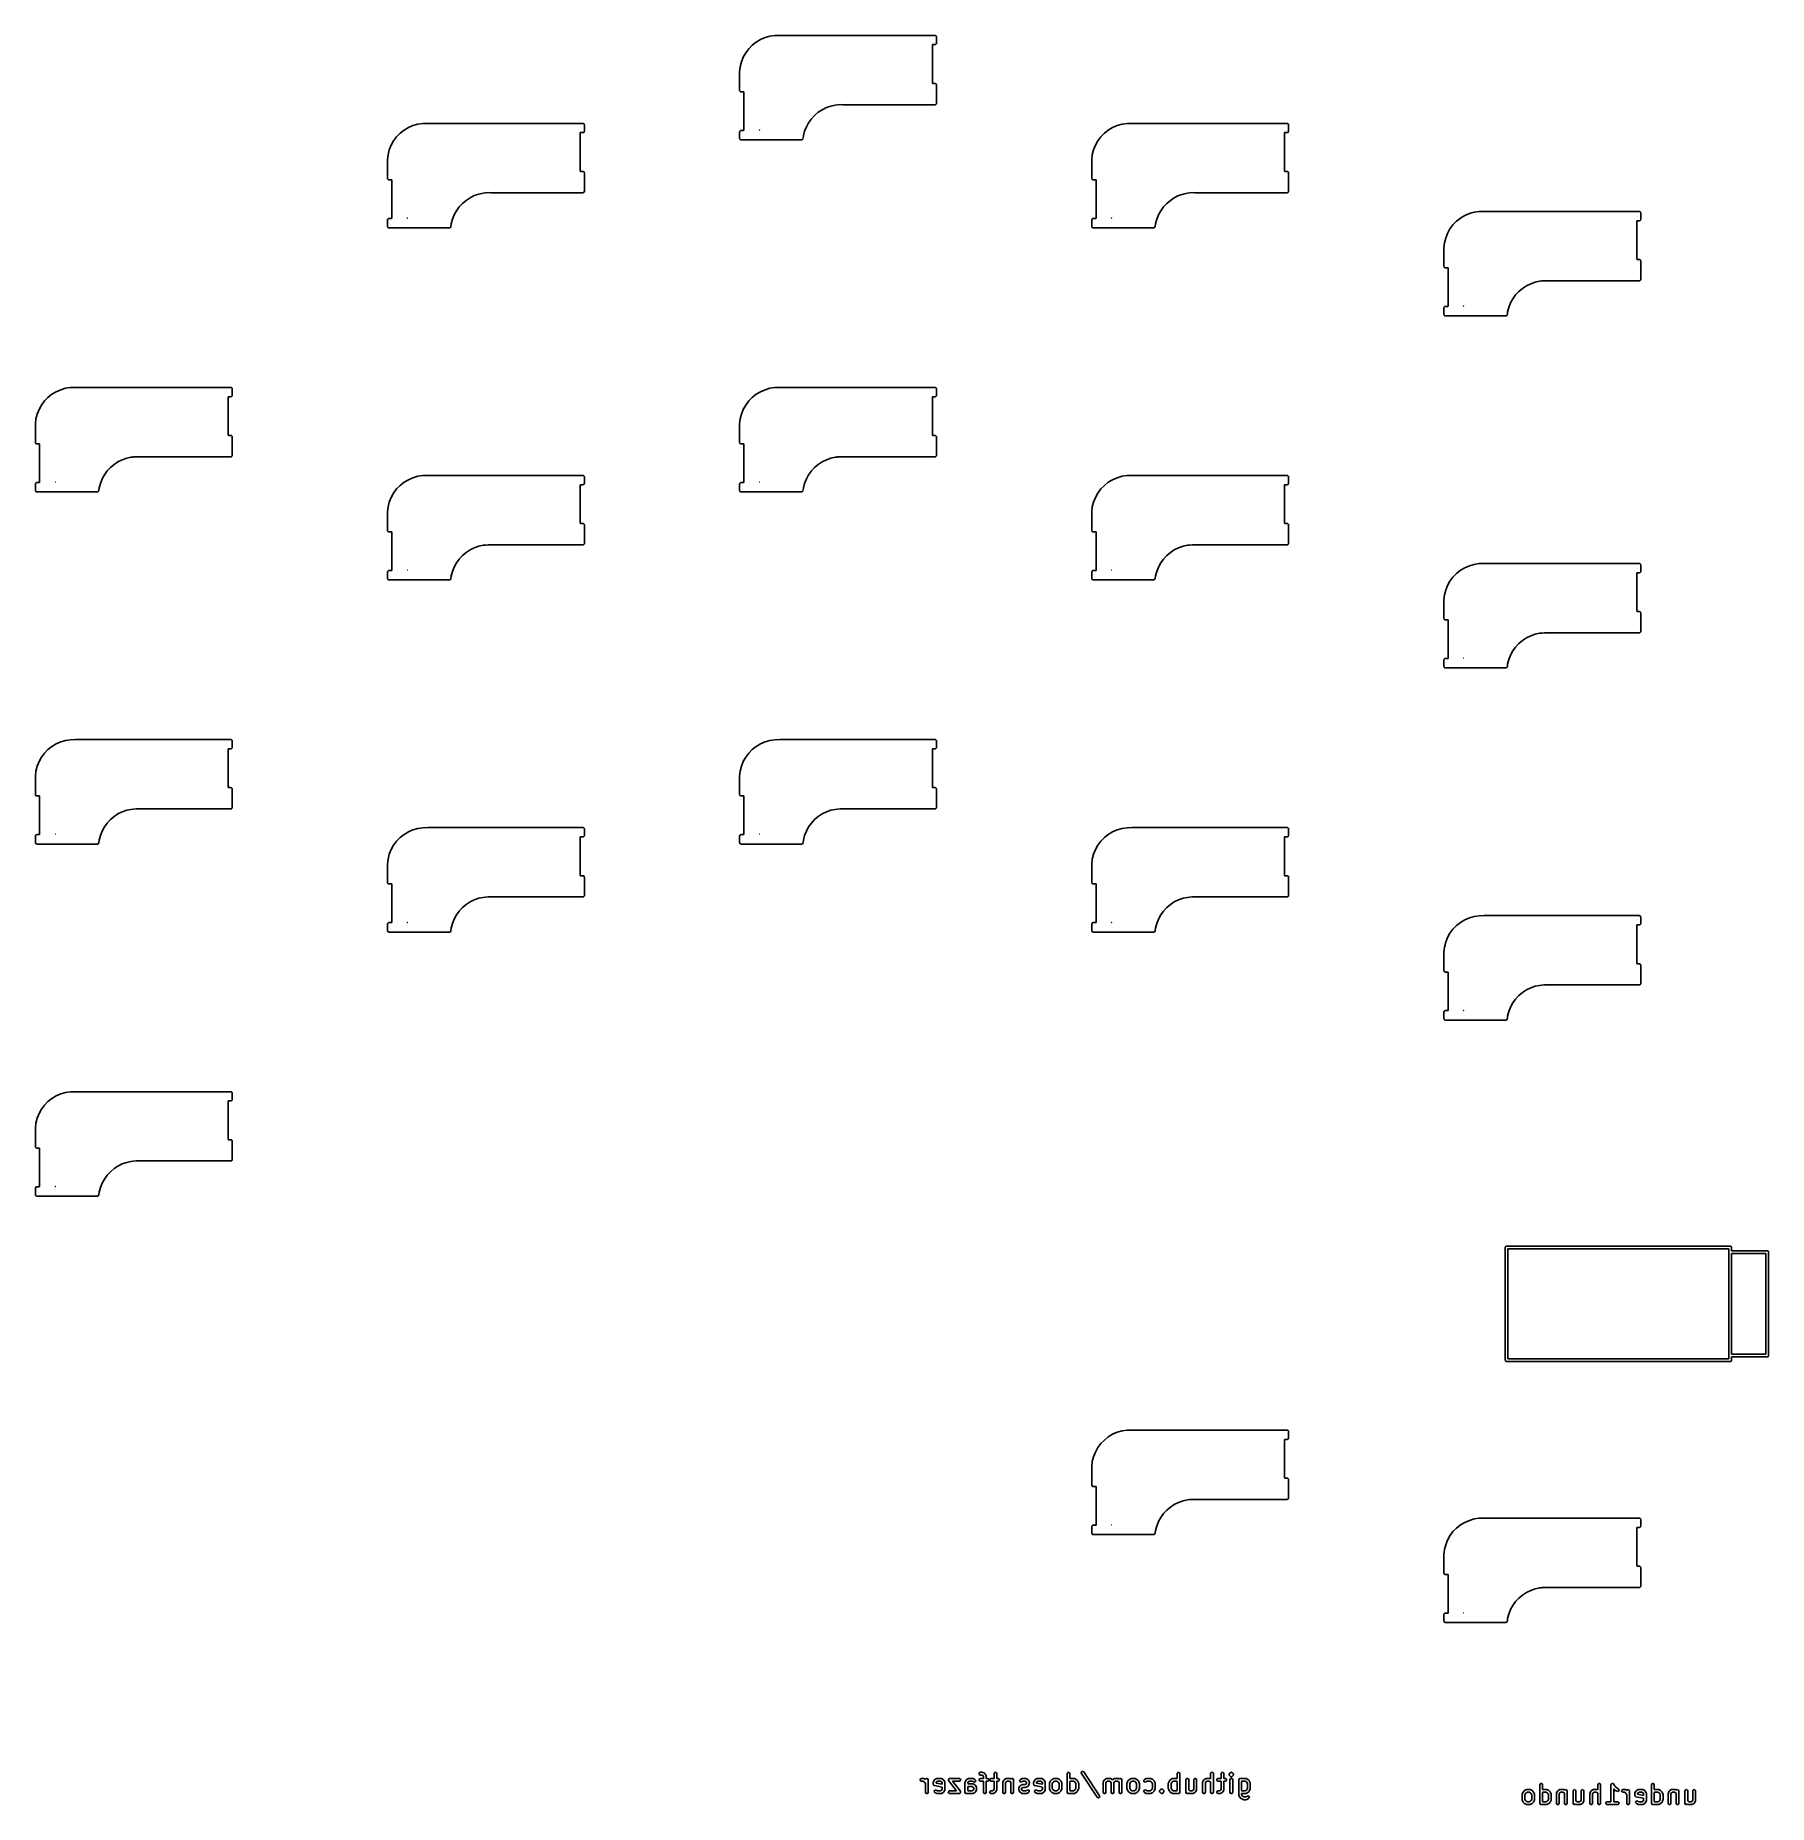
# Model space of a CAD drawing. Extents: x 147.8 to 241.6, y -132 to -36.3.
import ezdxf

# ---------------------------------------------------------------- set-up
doc = ezdxf.new("R2010")
doc.units = 0
doc.layers.add('BLACK', color=7, linetype='CONTINUOUS')

msp = doc.modelspace()

# ---------------------------------------------------------------- linework, layer by layer
at = {"layer": 'BLACK', "linetype": 'CONTINUOUS'}
for p, q in [((187.284, -36.4093), (187.545, -36.3349)), ((187.545, -36.3349), (187.814, -36.2953)), ((187.814, -36.2953), (188.082, -36.2912)), ((188.082, -36.2912), (188.082, -36.291)), ((188.082, -36.291), (196.482, -36.291)), ((196.482, -36.291), (196.492, -36.2927)), ((196.492, -36.2927), (196.495, -36.2921)), ((196.495, -36.2921), (196.498, -36.2938)), ((196.498, -36.2938), (196.508, -36.2955)), ((196.508, -36.2955), (196.523, -36.308)), ((196.523, -36.308), (196.539, -36.3178)), ((196.539, -36.3178), (196.542, -36.3241)), ((196.542, -36.3241), (196.547, -36.3285)), ((196.547, -36.3285), (196.55, -36.3477)), ((196.55, -36.3477), (196.557, -36.366)), ((196.557, -36.366), (196.557, -36.716)), ((186.105, -37.4761), (186.237, -37.2387)), ((186.237, -37.2387), (186.399, -37.0206)), ((186.399, -37.0206), (186.588, -36.8255)), ((186.588, -36.8255), (186.801, -36.6567)), ((186.801, -36.6567), (187.034, -36.5172)), ((187.034, -36.5172), (187.284, -36.4093)), ((196.482, -36.791), (196.337, -36.791)), ((196.337, -36.791), (196.337, -38.8761)), ((196.5, -36.7843), (196.482, -36.791)), ((196.519, -36.781), (196.5, -36.7843)), ((196.524, -36.7758), (196.519, -36.781)), ((196.53, -36.7735), (196.524, -36.7758)), ((196.54, -36.7566), (196.53, -36.7735)), ((196.552, -36.7417), (196.54, -36.7566)), ((196.554, -36.7319), (196.552, -36.7417)), ((196.556, -36.729), (196.554, -36.7319)), ((196.557, -36.716), (196.555, -36.7257)), ((196.555, -36.7257), (196.556, -36.729)), ((185.907, -38.2623), (185.938, -37.9923)), ((185.907, -38.2635), (185.907, -38.2623)), ((185.907, -38.266), (185.907, -38.2635)), ((185.907, -39.266), (185.907, -38.266)), ((185.938, -37.9923), (186.005, -37.7288)), ((186.005, -37.7288), (186.105, -37.4761)), ((196.337, -38.8761), (196.368, -38.891)), ((196.368, -38.891), (196.482, -38.891)), ((196.482, -38.891), (196.492, -38.8927)), ((196.492, -38.8927), (196.495, -38.8921)), ((196.495, -38.8921), (196.498, -38.8938)), ((196.498, -38.8938), (196.508, -38.8955)), ((196.508, -38.8955), (196.523, -38.908)), ((196.523, -38.908), (196.539, -38.9178)), ((196.539, -38.9178), (196.542, -38.9241)), ((196.542, -38.9241), (196.547, -38.9285)), ((196.547, -38.9285), (196.55, -38.9477)), ((196.55, -38.9477), (196.557, -38.966)), ((196.557, -38.966), (196.557, -39.966)), ((185.914, -39.2843), (185.907, -39.266)), ((185.917, -39.3035), (185.914, -39.2843)), ((185.922, -39.3078), (185.917, -39.3035)), ((185.925, -39.3142), (185.922, -39.3078)), ((185.941, -39.324), (185.925, -39.3142)), ((185.956, -39.3365), (185.941, -39.324)), ((185.966, -39.3382), (185.956, -39.3365)), ((185.969, -39.3399), (185.966, -39.3382)), ((185.972, -39.3393), (185.969, -39.3399)), ((185.982, -39.341), (185.972, -39.3393)), ((186.137, -39.341), (185.982, -39.341)), ((186.137, -41.425), (186.137, -39.341)), ((190.604, -40.1999), (190.374, -40.3134)), ((190.846, -40.1152), (190.604, -40.1999)), ((191.078, -40.0647), (190.846, -40.1152)), ((191.197, -40.0526), (191.078, -40.0647)), ((191.201, -40.051), (191.197, -40.0526)), ((191.352, -40.0371), (191.201, -40.051)), ((191.48, -40.041), (191.352, -40.0371)), ((191.481, -40.0407), (191.48, -40.041)), ((191.48, -40.041), (191.48, -40.041)), ((191.482, -40.041), (191.481, -40.0407)), ((196.482, -40.041), (191.482, -40.041)), ((196.5, -40.0343), (196.482, -40.041)), ((196.519, -40.031), (196.5, -40.0343)), ((196.524, -40.0258), (196.519, -40.031)), ((196.53, -40.0235), (196.524, -40.0258)), ((196.54, -40.0066), (196.53, -40.0235)), ((196.552, -39.9917), (196.54, -40.0066)), ((196.554, -39.9819), (196.552, -39.9917)), ((196.556, -39.979), (196.554, -39.9819)), ((196.557, -39.966), (196.555, -39.9757)), ((196.555, -39.9757), (196.556, -39.979)), ((168.234, -41.1718), (168.495, -41.0974)), ((168.495, -41.0974), (168.764, -41.0578)), ((168.764, -41.0578), (169.032, -41.0537)), ((169.032, -41.0537), (169.032, -41.0535)), ((169.032, -41.0535), (177.432, -41.0535)), ((177.432, -41.0535), (177.442, -41.0552)), ((177.442, -41.0552), (177.445, -41.0546)), ((177.445, -41.0546), (177.448, -41.0563)), ((177.448, -41.0563), (177.458, -41.058)), ((177.458, -41.058), (177.473, -41.0705)), ((177.473, -41.0705), (177.489, -41.0803)), ((177.489, -41.0803), (177.492, -41.0866)), ((177.492, -41.0866), (177.497, -41.091)), ((177.497, -41.091), (177.5, -41.1102)), ((177.5, -41.1102), (177.507, -41.1285)), ((177.507, -41.1285), (177.507, -41.4785)), ((189.64, -41.0165), (189.517, -41.2414)), ((189.79, -40.8083), (189.64, -41.0165)), ((189.964, -40.6199), (189.79, -40.8083)), ((190.16, -40.4542), (189.964, -40.6199)), ((190.374, -40.3134), (190.16, -40.4542)), ((206.334, -41.1718), (206.595, -41.0974)), ((206.595, -41.0974), (206.864, -41.0578)), ((206.864, -41.0578), (207.132, -41.0537)), ((207.132, -41.0537), (207.132, -41.0535)), ((207.132, -41.0535), (215.532, -41.0535)), ((215.532, -41.0535), (215.542, -41.0552)), ((215.542, -41.0552), (215.545, -41.0546)), ((215.545, -41.0546), (215.548, -41.0563)), ((215.548, -41.0563), (215.558, -41.058)), ((215.558, -41.058), (215.573, -41.0705)), ((215.573, -41.0705), (215.589, -41.0803)), ((215.589, -41.0803), (215.592, -41.0866)), ((215.592, -41.0866), (215.597, -41.091)), ((215.597, -41.091), (215.6, -41.1102)), ((215.6, -41.1102), (215.607, -41.1285)), ((215.607, -41.1285), (215.607, -41.4785)), ((167.055, -42.2386), (167.187, -42.0012)), ((167.187, -42.0012), (167.349, -41.7831)), ((167.349, -41.7831), (167.538, -41.588)), ((167.538, -41.588), (167.751, -41.4192)), ((167.751, -41.4192), (167.984, -41.2797)), ((167.984, -41.2797), (168.234, -41.1718)), ((177.432, -41.5535), (177.287, -41.5535)), ((177.287, -41.5535), (177.287, -43.6386)), ((177.45, -41.5468), (177.432, -41.5535)), ((177.469, -41.5435), (177.45, -41.5468)), ((177.474, -41.5383), (177.469, -41.5435)), ((177.48, -41.536), (177.474, -41.5383)), ((177.49, -41.5191), (177.48, -41.536)), ((177.502, -41.5042), (177.49, -41.5191)), ((177.504, -41.4944), (177.502, -41.5042)), ((177.506, -41.4915), (177.504, -41.4944)), ((177.507, -41.4785), (177.505, -41.4882)), ((177.505, -41.4882), (177.506, -41.4915)), ((185.907, -41.506), (185.909, -41.4963)), ((185.907, -41.866), (185.907, -41.506)), ((185.914, -41.8843), (185.907, -41.866)), ((185.908, -41.493), (185.91, -41.4901)), ((185.909, -41.4963), (185.908, -41.493)), ((185.91, -41.4901), (185.912, -41.4803)), ((185.912, -41.4803), (185.924, -41.4654)), ((185.917, -41.9035), (185.914, -41.8843)), ((185.922, -41.9078), (185.917, -41.9035)), ((185.925, -41.9142), (185.922, -41.9078)), ((185.924, -41.4654), (185.934, -41.4485)), ((185.941, -41.924), (185.925, -41.9142)), ((185.934, -41.4485), (185.94, -41.4462)), ((185.94, -41.4462), (185.945, -41.441)), ((185.956, -41.9365), (185.941, -41.924)), ((185.945, -41.441), (185.964, -41.4377)), ((185.966, -41.9382), (185.956, -41.9365)), ((185.964, -41.4377), (185.982, -41.431)), ((185.969, -41.9399), (185.966, -41.9382)), ((185.972, -41.9393), (185.969, -41.9399)), ((185.982, -41.941), (185.972, -41.9393)), ((185.982, -41.431), (186.107, -41.431)), ((189.262, -41.941), (185.982, -41.941)), ((186.107, -41.431), (186.137, -41.425)), ((186.975, -41.4072), (186.974, -41.416)), ((186.974, -41.416), (186.992, -41.416)), ((186.992, -41.416), (186.975, -41.4072)), ((189.31, -41.9235), (189.262, -41.941)), ((189.336, -41.879), (189.31, -41.9235)), ((189.34, -41.8546), (189.334, -41.8674)), ((189.334, -41.8674), (189.336, -41.879)), ((189.357, -41.7276), (189.34, -41.8546)), ((189.422, -41.4796), (189.357, -41.7276)), ((189.517, -41.2414), (189.422, -41.4796)), ((205.155, -42.2386), (205.287, -42.0012)), ((205.287, -42.0012), (205.449, -41.7831)), ((205.449, -41.7831), (205.638, -41.588)), ((205.638, -41.588), (205.851, -41.4192)), ((205.851, -41.4192), (206.084, -41.2797)), ((206.084, -41.2797), (206.334, -41.1718)), ((215.532, -41.5535), (215.387, -41.5535)), ((215.387, -41.5535), (215.387, -43.6386)), ((215.55, -41.5468), (215.532, -41.5535)), ((215.569, -41.5435), (215.55, -41.5468)), ((215.574, -41.5383), (215.569, -41.5435)), ((215.58, -41.536), (215.574, -41.5383)), ((215.59, -41.5191), (215.58, -41.536)), ((215.602, -41.5042), (215.59, -41.5191)), ((215.604, -41.4944), (215.602, -41.5042)), ((215.606, -41.4915), (215.604, -41.4944)), ((215.607, -41.4785), (215.605, -41.4882)), ((215.605, -41.4882), (215.606, -41.4915)), ((166.857, -43.0248), (166.888, -42.7548)), ((166.857, -43.026), (166.857, -43.0248)), ((166.857, -43.0285), (166.857, -43.026)), ((166.857, -44.0285), (166.857, -43.0285)), ((166.888, -42.7548), (166.955, -42.4913)), ((166.955, -42.4913), (167.055, -42.2386)), ((204.957, -43.0248), (204.988, -42.7548)), ((204.957, -43.026), (204.957, -43.0248)), ((204.957, -43.0285), (204.957, -43.026)), ((204.957, -44.0285), (204.957, -43.0285)), ((204.988, -42.7548), (205.055, -42.4913)), ((205.055, -42.4913), (205.155, -42.2386)), ((166.864, -44.0468), (166.857, -44.0285)), ((177.287, -43.6386), (177.318, -43.6535)), ((177.318, -43.6535), (177.432, -43.6535)), ((177.432, -43.6535), (177.442, -43.6552)), ((177.442, -43.6552), (177.445, -43.6546)), ((177.445, -43.6546), (177.448, -43.6563)), ((177.448, -43.6563), (177.458, -43.658)), ((177.458, -43.658), (177.473, -43.6705)), ((177.473, -43.6705), (177.489, -43.6803)), ((177.489, -43.6803), (177.492, -43.6866)), ((177.492, -43.6866), (177.497, -43.691)), ((177.497, -43.691), (177.5, -43.7102)), ((177.5, -43.7102), (177.507, -43.7285)), ((177.507, -43.7285), (177.507, -44.7285)), ((204.964, -44.0468), (204.957, -44.0285)), ((215.387, -43.6386), (215.418, -43.6535)), ((215.418, -43.6535), (215.532, -43.6535)), ((215.532, -43.6535), (215.542, -43.6552)), ((215.542, -43.6552), (215.545, -43.6546)), ((215.545, -43.6546), (215.548, -43.6563)), ((215.548, -43.6563), (215.558, -43.658)), ((215.558, -43.658), (215.573, -43.6705)), ((215.573, -43.6705), (215.589, -43.6803)), ((215.589, -43.6803), (215.592, -43.6866)), ((215.592, -43.6866), (215.597, -43.691)), ((215.597, -43.691), (215.6, -43.7102)), ((215.6, -43.7102), (215.607, -43.7285)), ((215.607, -43.7285), (215.607, -44.7285)), ((166.867, -44.066), (166.864, -44.0468)), ((166.872, -44.0703), (166.867, -44.066)), ((166.875, -44.0767), (166.872, -44.0703)), ((166.891, -44.0865), (166.875, -44.0767)), ((166.906, -44.099), (166.891, -44.0865)), ((166.916, -44.1007), (166.906, -44.099)), ((166.919, -44.1024), (166.916, -44.1007)), ((166.922, -44.1018), (166.919, -44.1024)), ((166.932, -44.1035), (166.922, -44.1018)), ((167.087, -44.1035), (166.932, -44.1035)), ((167.087, -46.1875), (167.087, -44.1035)), ((171.554, -44.9624), (171.324, -45.0759)), ((171.796, -44.8777), (171.554, -44.9624)), ((172.028, -44.8272), (171.796, -44.8777)), ((172.147, -44.8151), (172.028, -44.8272)), ((172.151, -44.8135), (172.147, -44.8151)), ((172.302, -44.7996), (172.151, -44.8135)), ((172.43, -44.8035), (172.302, -44.7996)), ((172.431, -44.8032), (172.43, -44.8035)), ((172.43, -44.8035), (172.43, -44.8035)), ((172.432, -44.8035), (172.431, -44.8032)), ((177.432, -44.8035), (172.432, -44.8035)), ((177.45, -44.7968), (177.432, -44.8035)), ((177.469, -44.7935), (177.45, -44.7968)), ((177.474, -44.7883), (177.469, -44.7935)), ((177.48, -44.786), (177.474, -44.7883)), ((177.49, -44.7691), (177.48, -44.786)), ((177.502, -44.7542), (177.49, -44.7691)), ((177.504, -44.7444), (177.502, -44.7542)), ((177.506, -44.7415), (177.504, -44.7444)), ((177.507, -44.7285), (177.505, -44.7382)), ((177.505, -44.7382), (177.506, -44.7415)), ((204.967, -44.066), (204.964, -44.0468)), ((204.972, -44.0703), (204.967, -44.066)), ((204.975, -44.0767), (204.972, -44.0703)), ((204.991, -44.0865), (204.975, -44.0767)), ((205.006, -44.099), (204.991, -44.0865)), ((205.016, -44.1007), (205.006, -44.099)), ((205.019, -44.1024), (205.016, -44.1007)), ((205.022, -44.1018), (205.019, -44.1024)), ((205.032, -44.1035), (205.022, -44.1018)), ((205.187, -44.1035), (205.032, -44.1035)), ((205.187, -46.1875), (205.187, -44.1035)), ((209.654, -44.9624), (209.424, -45.0759)), ((209.896, -44.8777), (209.654, -44.9624)), ((210.128, -44.8272), (209.896, -44.8777)), ((210.247, -44.8151), (210.128, -44.8272)), ((210.251, -44.8135), (210.247, -44.8151)), ((210.402, -44.7996), (210.251, -44.8135)), ((210.53, -44.8035), (210.402, -44.7996)), ((210.531, -44.8032), (210.53, -44.8035)), ((210.53, -44.8035), (210.53, -44.8035)), ((210.532, -44.8035), (210.531, -44.8032)), ((215.532, -44.8035), (210.532, -44.8035)), ((215.55, -44.7968), (215.532, -44.8035)), ((215.569, -44.7935), (215.55, -44.7968)), ((215.574, -44.7883), (215.569, -44.7935)), ((215.58, -44.786), (215.574, -44.7883)), ((215.59, -44.7691), (215.58, -44.786)), ((215.602, -44.7542), (215.59, -44.7691)), ((215.604, -44.7444), (215.602, -44.7542)), ((215.606, -44.7415), (215.604, -44.7444)), ((215.607, -44.7285), (215.605, -44.7382)), ((215.605, -44.7382), (215.606, -44.7415)), ((170.59, -45.779), (170.467, -46.0039)), ((170.74, -45.5708), (170.59, -45.779)), ((170.914, -45.3824), (170.74, -45.5708)), ((171.11, -45.2167), (170.914, -45.3824)), ((171.324, -45.0759), (171.11, -45.2167)), ((208.69, -45.779), (208.567, -46.0039)), ((208.84, -45.5708), (208.69, -45.779)), ((209.014, -45.3824), (208.84, -45.5708)), ((209.21, -45.2167), (209.014, -45.3824)), ((209.424, -45.0759), (209.21, -45.2167)), ((225.134, -46.0422), (225.384, -45.9343)), ((225.384, -45.9343), (225.645, -45.8599)), ((225.645, -45.8599), (225.914, -45.8203)), ((225.914, -45.8203), (226.182, -45.8162)), ((226.182, -45.8162), (226.182, -45.816)), ((226.182, -45.816), (234.582, -45.816)), ((234.582, -45.816), (234.592, -45.8177)), ((234.592, -45.8177), (234.595, -45.8171)), ((234.595, -45.8171), (234.598, -45.8188)), ((234.598, -45.8188), (234.608, -45.8205)), ((234.608, -45.8205), (234.623, -45.833)), ((234.623, -45.833), (234.639, -45.8428)), ((234.639, -45.8428), (234.642, -45.8491)), ((234.642, -45.8491), (234.647, -45.8535)), ((234.647, -45.8535), (234.65, -45.8727)), ((234.65, -45.8727), (234.657, -45.891)), ((234.657, -45.891), (234.657, -46.241)), ((166.857, -46.2685), (166.859, -46.2588)), ((166.857, -46.6285), (166.857, -46.2685)), ((166.864, -46.6468), (166.857, -46.6285)), ((166.858, -46.2555), (166.86, -46.2526)), ((166.859, -46.2588), (166.858, -46.2555)), ((166.86, -46.2526), (166.862, -46.2428)), ((166.862, -46.2428), (166.874, -46.2279)), ((166.867, -46.666), (166.864, -46.6468)), ((166.872, -46.6703), (166.867, -46.666)), ((166.875, -46.6767), (166.872, -46.6703)), ((166.874, -46.2279), (166.884, -46.211)), ((166.891, -46.6865), (166.875, -46.6767)), ((166.884, -46.211), (166.89, -46.2087)), ((166.89, -46.2087), (166.894, -46.2035)), ((166.906, -46.699), (166.891, -46.6865)), ((166.894, -46.2035), (166.914, -46.2002)), ((166.916, -46.7007), (166.906, -46.699)), ((166.914, -46.2002), (166.932, -46.1935)), ((166.919, -46.7024), (166.916, -46.7007)), ((166.922, -46.7018), (166.919, -46.7024)), ((166.932, -46.7035), (166.922, -46.7018)), ((166.932, -46.1935), (167.057, -46.1935)), ((170.212, -46.7035), (166.932, -46.7035)), ((167.057, -46.1935), (167.087, -46.1875)), ((167.925, -46.1697), (167.924, -46.1785)), ((167.924, -46.1785), (167.942, -46.1785)), ((167.942, -46.1785), (167.925, -46.1697)), ((170.26, -46.686), (170.212, -46.7035)), ((170.286, -46.6415), (170.26, -46.686)), ((170.29, -46.6171), (170.284, -46.6299)), ((170.284, -46.6299), (170.286, -46.6415)), ((170.307, -46.4901), (170.29, -46.6171)), ((170.372, -46.2421), (170.307, -46.4901)), ((170.467, -46.0039), (170.372, -46.2421)), ((204.957, -46.2685), (204.959, -46.2588)), ((204.957, -46.6285), (204.957, -46.2685)), ((204.964, -46.6468), (204.957, -46.6285)), ((204.958, -46.2555), (204.96, -46.2526)), ((204.959, -46.2588), (204.958, -46.2555)), ((204.96, -46.2526), (204.962, -46.2428)), ((204.962, -46.2428), (204.974, -46.2279)), ((204.967, -46.666), (204.964, -46.6468)), ((204.972, -46.6703), (204.967, -46.666)), ((204.975, -46.6767), (204.972, -46.6703)), ((204.974, -46.2279), (204.984, -46.211)), ((204.991, -46.6865), (204.975, -46.6767)), ((204.984, -46.211), (204.99, -46.2087)), ((204.99, -46.2087), (204.994, -46.2035)), ((205.006, -46.699), (204.991, -46.6865)), ((204.994, -46.2035), (205.014, -46.2002)), ((205.016, -46.7007), (205.006, -46.699)), ((205.014, -46.2002), (205.032, -46.1935)), ((205.019, -46.7024), (205.016, -46.7007)), ((205.022, -46.7018), (205.019, -46.7024)), ((205.032, -46.7035), (205.022, -46.7018)), ((205.032, -46.1935), (205.157, -46.1935)), ((208.312, -46.7035), (205.032, -46.7035)), ((205.157, -46.1935), (205.187, -46.1875)), ((206.025, -46.1697), (206.024, -46.1785)), ((206.024, -46.1785), (206.042, -46.1785)), ((206.042, -46.1785), (206.025, -46.1697)), ((208.36, -46.686), (208.312, -46.7035)), ((208.386, -46.6415), (208.36, -46.686)), ((208.39, -46.6171), (208.384, -46.6299)), ((208.384, -46.6299), (208.386, -46.6415)), ((208.407, -46.4901), (208.39, -46.6171)), ((208.472, -46.2421), (208.407, -46.4901)), ((208.567, -46.0039), (208.472, -46.2421)), ((224.205, -47.0011), (224.337, -46.7637)), ((224.337, -46.7637), (224.499, -46.5456)), ((224.499, -46.5456), (224.688, -46.3505)), ((224.688, -46.3505), (224.901, -46.1817)), ((224.901, -46.1817), (225.134, -46.0422)), ((234.582, -46.316), (234.437, -46.316)), ((234.437, -46.316), (234.437, -48.4011)), ((234.6, -46.3093), (234.582, -46.316)), ((234.619, -46.306), (234.6, -46.3093)), ((234.624, -46.3008), (234.619, -46.306)), ((234.63, -46.2985), (234.624, -46.3008)), ((234.64, -46.2816), (234.63, -46.2985)), ((234.652, -46.2667), (234.64, -46.2816)), ((234.654, -46.2569), (234.652, -46.2667)), ((234.656, -46.254), (234.654, -46.2569)), ((234.657, -46.241), (234.655, -46.2507)), ((234.655, -46.2507), (234.656, -46.254)), ((224.007, -47.7873), (224.038, -47.5173)), ((224.007, -47.7885), (224.007, -47.7873)), ((224.007, -47.791), (224.007, -47.7885)), ((224.007, -48.791), (224.007, -47.791)), ((224.038, -47.5173), (224.105, -47.2538)), ((224.105, -47.2538), (224.205, -47.0011)), ((224.014, -48.8093), (224.007, -48.791)), ((224.017, -48.8285), (224.014, -48.8093)), ((234.437, -48.4011), (234.468, -48.416)), ((234.468, -48.416), (234.582, -48.416)), ((234.582, -48.416), (234.592, -48.4177)), ((234.592, -48.4177), (234.595, -48.4171)), ((234.595, -48.4171), (234.598, -48.4188)), ((234.598, -48.4188), (234.608, -48.4205)), ((234.608, -48.4205), (234.623, -48.433)), ((234.623, -48.433), (234.639, -48.4428)), ((234.639, -48.4428), (234.642, -48.4491)), ((234.642, -48.4491), (234.647, -48.4535)), ((234.647, -48.4535), (234.65, -48.4727)), ((234.65, -48.4727), (234.657, -48.491)), ((234.657, -48.491), (234.657, -49.491)), ((224.022, -48.8329), (224.017, -48.8285)), ((224.025, -48.8392), (224.022, -48.8329)), ((224.041, -48.849), (224.025, -48.8392)), ((224.056, -48.8615), (224.041, -48.849)), ((224.066, -48.8632), (224.056, -48.8615)), ((224.069, -48.8649), (224.066, -48.8632)), ((224.072, -48.8643), (224.069, -48.8649)), ((224.082, -48.866), (224.072, -48.8643)), ((224.237, -48.866), (224.082, -48.866)), ((224.237, -50.95), (224.237, -48.866)), ((228.704, -49.7249), (228.474, -49.8384)), ((228.946, -49.6402), (228.704, -49.7249)), ((229.178, -49.5897), (228.946, -49.6402)), ((229.297, -49.5776), (229.178, -49.5897)), ((229.301, -49.576), (229.297, -49.5776)), ((229.452, -49.5621), (229.301, -49.576)), ((229.58, -49.566), (229.452, -49.5621)), ((229.581, -49.5657), (229.58, -49.566)), ((229.58, -49.566), (229.58, -49.566)), ((229.582, -49.566), (229.581, -49.5657)), ((234.582, -49.566), (229.582, -49.566)), ((234.6, -49.5593), (234.582, -49.566)), ((234.619, -49.556), (234.6, -49.5593)), ((234.624, -49.5508), (234.619, -49.556)), ((234.63, -49.5485), (234.624, -49.5508)), ((234.64, -49.5316), (234.63, -49.5485)), ((234.652, -49.5167), (234.64, -49.5316)), ((234.654, -49.5069), (234.652, -49.5167)), ((234.656, -49.504), (234.654, -49.5069)), ((234.657, -49.491), (234.655, -49.5007)), ((234.655, -49.5007), (234.656, -49.504)), ((227.74, -50.5415), (227.617, -50.7664)), ((227.89, -50.3333), (227.74, -50.5415)), ((228.064, -50.1449), (227.89, -50.3333)), ((228.26, -49.9792), (228.064, -50.1449)), ((228.474, -49.8384), (228.26, -49.9792)), ((224.007, -51.031), (224.009, -51.0213)), ((224.007, -51.391), (224.007, -51.031)), ((224.014, -51.4093), (224.007, -51.391)), ((224.008, -51.018), (224.01, -51.0151)), ((224.009, -51.0213), (224.008, -51.018)), ((224.01, -51.0151), (224.012, -51.0053)), ((224.012, -51.0053), (224.024, -50.9904)), ((224.017, -51.4285), (224.014, -51.4093)), ((224.022, -51.4328), (224.017, -51.4285)), ((224.025, -51.4392), (224.022, -51.4328)), ((224.024, -50.9904), (224.034, -50.9735)), ((224.041, -51.449), (224.025, -51.4392)), ((224.034, -50.9735), (224.04, -50.9712)), ((224.04, -50.9712), (224.044, -50.966)), ((224.056, -51.4615), (224.041, -51.449)), ((224.044, -50.966), (224.064, -50.9627)), ((224.066, -51.4632), (224.056, -51.4615)), ((224.064, -50.9627), (224.082, -50.956)), ((224.069, -51.4649), (224.066, -51.4632)), ((224.072, -51.4643), (224.069, -51.4649)), ((224.082, -51.466), (224.072, -51.4643)), ((224.082, -50.956), (224.207, -50.956)), ((227.362, -51.466), (224.082, -51.466)), ((224.207, -50.956), (224.237, -50.95)), ((225.075, -50.9322), (225.074, -50.941)), ((225.074, -50.941), (225.092, -50.941)), ((225.092, -50.941), (225.075, -50.9322)), ((227.41, -51.4485), (227.362, -51.466)), ((227.436, -51.404), (227.41, -51.4485)), ((227.44, -51.3796), (227.434, -51.3924)), ((227.434, -51.3924), (227.436, -51.404)), ((227.457, -51.2526), (227.44, -51.3796)), ((227.522, -51.0046), (227.457, -51.2526)), ((227.617, -50.7664), (227.522, -51.0046)), ((148.934, -55.5672), (149.184, -55.4593)), ((149.184, -55.4593), (149.445, -55.3849)), ((149.445, -55.3849), (149.714, -55.3453)), ((149.714, -55.3453), (149.982, -55.3412)), ((149.982, -55.3412), (149.982, -55.341)), ((149.982, -55.341), (158.382, -55.341)), ((158.382, -55.341), (158.392, -55.3427)), ((158.392, -55.3427), (158.395, -55.3421)), ((158.395, -55.3421), (158.398, -55.3438)), ((158.398, -55.3438), (158.408, -55.3455)), ((158.408, -55.3455), (158.423, -55.358)), ((158.423, -55.358), (158.439, -55.3678)), ((158.439, -55.3678), (158.442, -55.3741)), ((158.442, -55.3741), (158.447, -55.3785)), ((158.447, -55.3785), (158.45, -55.3977)), ((158.45, -55.3977), (158.457, -55.416)), ((158.457, -55.416), (158.457, -55.766)), ((187.034, -55.5672), (187.284, -55.4593)), ((187.284, -55.4593), (187.545, -55.3849)), ((187.545, -55.3849), (187.814, -55.3453)), ((187.814, -55.3453), (188.082, -55.3412)), ((188.082, -55.3412), (188.082, -55.341)), ((188.082, -55.341), (196.482, -55.341)), ((196.482, -55.341), (196.492, -55.3427)), ((196.492, -55.3427), (196.495, -55.3421)), ((196.495, -55.3421), (196.498, -55.3438)), ((196.498, -55.3438), (196.508, -55.3455)), ((196.508, -55.3455), (196.523, -55.358)), ((196.523, -55.358), (196.539, -55.3678)), ((196.539, -55.3678), (196.542, -55.3741)), ((196.542, -55.3741), (196.547, -55.3785)), ((196.547, -55.3785), (196.55, -55.3977)), ((196.55, -55.3977), (196.557, -55.416)), ((196.557, -55.416), (196.557, -55.766)), ((148.005, -56.5261), (148.137, -56.2887)), ((148.137, -56.2887), (148.299, -56.0706)), ((148.299, -56.0706), (148.488, -55.8755)), ((148.488, -55.8755), (148.701, -55.7067)), ((148.701, -55.7067), (148.934, -55.5672)), ((158.382, -55.841), (158.237, -55.841)), ((158.237, -55.841), (158.237, -57.9261)), ((158.4, -55.8343), (158.382, -55.841)), ((158.419, -55.831), (158.4, -55.8343)), ((158.424, -55.8258), (158.419, -55.831)), ((158.43, -55.8235), (158.424, -55.8258)), ((158.44, -55.8066), (158.43, -55.8235)), ((158.452, -55.7917), (158.44, -55.8066)), ((158.454, -55.7819), (158.452, -55.7917)), ((158.456, -55.779), (158.454, -55.7819)), ((158.457, -55.766), (158.455, -55.7757)), ((158.455, -55.7757), (158.456, -55.779)), ((186.105, -56.5261), (186.237, -56.2887)), ((186.237, -56.2887), (186.399, -56.0706)), ((186.399, -56.0706), (186.588, -55.8755)), ((186.588, -55.8755), (186.801, -55.7067)), ((186.801, -55.7067), (187.034, -55.5672)), ((196.482, -55.841), (196.337, -55.841)), ((196.337, -55.841), (196.337, -57.9261)), ((196.5, -55.8343), (196.482, -55.841)), ((196.519, -55.831), (196.5, -55.8343)), ((196.524, -55.8258), (196.519, -55.831)), ((196.53, -55.8235), (196.524, -55.8258)), ((196.54, -55.8066), (196.53, -55.8235)), ((196.552, -55.7917), (196.54, -55.8066)), ((196.554, -55.7819), (196.552, -55.7917)), ((196.556, -55.779), (196.554, -55.7819)), ((196.557, -55.766), (196.555, -55.7757)), ((196.555, -55.7757), (196.556, -55.779)), ((147.807, -57.3123), (147.838, -57.0423)), ((147.807, -57.3135), (147.807, -57.3123)), ((147.807, -57.316), (147.807, -57.3135)), ((147.807, -58.316), (147.807, -57.316)), ((147.838, -57.0423), (147.905, -56.7788)), ((147.905, -56.7788), (148.005, -56.5261)), ((185.907, -57.3123), (185.938, -57.0423)), ((185.907, -57.3135), (185.907, -57.3123)), ((185.907, -57.316), (185.907, -57.3135)), ((185.907, -58.316), (185.907, -57.316)), ((185.938, -57.0423), (186.005, -56.7788)), ((186.005, -56.7788), (186.105, -56.5261)), ((147.814, -58.3343), (147.807, -58.316)), ((147.817, -58.3535), (147.814, -58.3343)), ((147.822, -58.3578), (147.817, -58.3535)), ((147.825, -58.3642), (147.822, -58.3578)), ((147.841, -58.374), (147.825, -58.3642)), ((147.856, -58.3865), (147.841, -58.374)), ((147.866, -58.3882), (147.856, -58.3865)), ((147.869, -58.3899), (147.866, -58.3882)), ((147.872, -58.3893), (147.869, -58.3899)), ((147.882, -58.391), (147.872, -58.3893)), ((158.237, -57.9261), (158.268, -57.941)), ((158.268, -57.941), (158.382, -57.941)), ((158.382, -57.941), (158.392, -57.9427)), ((158.392, -57.9427), (158.395, -57.9421)), ((158.395, -57.9421), (158.398, -57.9438)), ((158.398, -57.9438), (158.408, -57.9455)), ((158.408, -57.9455), (158.423, -57.958)), ((158.423, -57.958), (158.439, -57.9678)), ((158.439, -57.9678), (158.442, -57.9741)), ((158.442, -57.9741), (158.447, -57.9785)), ((158.447, -57.9785), (158.45, -57.9977)), ((158.45, -57.9977), (158.457, -58.016)), ((158.457, -58.016), (158.457, -59.016)), ((185.914, -58.3343), (185.907, -58.316)), ((185.917, -58.3535), (185.914, -58.3343)), ((185.922, -58.3578), (185.917, -58.3535)), ((185.925, -58.3642), (185.922, -58.3578)), ((185.941, -58.374), (185.925, -58.3642)), ((185.956, -58.3865), (185.941, -58.374)), ((185.966, -58.3882), (185.956, -58.3865)), ((185.969, -58.3899), (185.966, -58.3882)), ((185.972, -58.3893), (185.969, -58.3899)), ((185.982, -58.391), (185.972, -58.3893)), ((196.337, -57.9261), (196.368, -57.941)), ((196.368, -57.941), (196.482, -57.941)), ((196.482, -57.941), (196.492, -57.9427)), ((196.492, -57.9427), (196.495, -57.9421)), ((196.495, -57.9421), (196.498, -57.9438)), ((196.498, -57.9438), (196.508, -57.9455)), ((196.508, -57.9455), (196.523, -57.958)), ((196.523, -57.958), (196.539, -57.9678)), ((196.539, -57.9678), (196.542, -57.9741)), ((196.542, -57.9741), (196.547, -57.9785)), ((196.547, -57.9785), (196.55, -57.9977)), ((196.55, -57.9977), (196.557, -58.016)), ((196.557, -58.016), (196.557, -59.016)), ((148.037, -58.391), (147.882, -58.391)), ((148.037, -60.475), (148.037, -58.391)), ((152.504, -59.2499), (152.274, -59.3634)), ((152.746, -59.1652), (152.504, -59.2499)), ((152.978, -59.1147), (152.746, -59.1652)), ((153.097, -59.1026), (152.978, -59.1147)), ((153.101, -59.101), (153.097, -59.1026)), ((153.252, -59.0871), (153.101, -59.101)), ((153.38, -59.091), (153.252, -59.0871)), ((153.381, -59.0907), (153.38, -59.091)), ((153.38, -59.091), (153.38, -59.091)), ((153.382, -59.091), (153.381, -59.0907)), ((158.382, -59.091), (153.382, -59.091)), ((158.4, -59.0843), (158.382, -59.091)), ((158.419, -59.081), (158.4, -59.0843)), ((158.424, -59.0758), (158.419, -59.081)), ((158.43, -59.0735), (158.424, -59.0758)), ((158.44, -59.0566), (158.43, -59.0735)), ((158.452, -59.0417), (158.44, -59.0566)), ((158.454, -59.0319), (158.452, -59.0417)), ((158.456, -59.029), (158.454, -59.0319)), ((158.457, -59.016), (158.455, -59.0257)), ((158.455, -59.0257), (158.456, -59.029)), ((186.137, -58.391), (185.982, -58.391)), ((186.137, -60.475), (186.137, -58.391)), ((190.604, -59.2499), (190.374, -59.3634)), ((190.846, -59.1652), (190.604, -59.2499)), ((191.078, -59.1147), (190.846, -59.1652)), ((191.197, -59.1026), (191.078, -59.1147)), ((191.201, -59.101), (191.197, -59.1026)), ((191.352, -59.0871), (191.201, -59.101)), ((191.48, -59.091), (191.352, -59.0871)), ((191.481, -59.0907), (191.48, -59.091)), ((191.48, -59.091), (191.48, -59.091)), ((191.482, -59.091), (191.481, -59.0907)), ((196.482, -59.091), (191.482, -59.091)), ((196.5, -59.0843), (196.482, -59.091)), ((196.519, -59.081), (196.5, -59.0843)), ((196.524, -59.0758), (196.519, -59.081)), ((196.53, -59.0735), (196.524, -59.0758)), ((196.54, -59.0566), (196.53, -59.0735)), ((196.552, -59.0417), (196.54, -59.0566)), ((196.554, -59.0319), (196.552, -59.0417)), ((196.556, -59.029), (196.554, -59.0319)), ((196.557, -59.016), (196.555, -59.0257)), ((196.555, -59.0257), (196.556, -59.029)), ((151.417, -60.2914), (151.322, -60.5296)), ((151.54, -60.0665), (151.417, -60.2914)), ((151.69, -59.8583), (151.54, -60.0665)), ((151.864, -59.6699), (151.69, -59.8583)), ((152.06, -59.5042), (151.864, -59.6699)), ((152.274, -59.3634), (152.06, -59.5042)), ((167.984, -60.3297), (168.234, -60.2218)), ((168.234, -60.2218), (168.495, -60.1474)), ((168.495, -60.1474), (168.764, -60.1078)), ((168.764, -60.1078), (169.032, -60.1037)), ((169.032, -60.1037), (169.032, -60.1035)), ((169.032, -60.1035), (177.432, -60.1035)), ((177.432, -60.1035), (177.442, -60.1052)), ((177.442, -60.1052), (177.445, -60.1046)), ((177.445, -60.1046), (177.448, -60.1063)), ((177.448, -60.1063), (177.458, -60.108)), ((177.458, -60.108), (177.473, -60.1205)), ((177.473, -60.1205), (177.489, -60.1303)), ((177.489, -60.1303), (177.492, -60.1366)), ((177.492, -60.1366), (177.497, -60.141)), ((177.497, -60.141), (177.5, -60.1602)), ((177.5, -60.1602), (177.507, -60.1785)), ((177.507, -60.1785), (177.507, -60.5285)), ((189.517, -60.2914), (189.422, -60.5296)), ((189.64, -60.0665), (189.517, -60.2914)), ((189.79, -59.8583), (189.64, -60.0665)), ((189.964, -59.6699), (189.79, -59.8583)), ((190.16, -59.5042), (189.964, -59.6699)), ((190.374, -59.3634), (190.16, -59.5042)), ((206.084, -60.3297), (206.334, -60.2218)), ((206.334, -60.2218), (206.595, -60.1474)), ((206.595, -60.1474), (206.864, -60.1078)), ((206.864, -60.1078), (207.132, -60.1037)), ((207.132, -60.1037), (207.132, -60.1035)), ((207.132, -60.1035), (215.532, -60.1035)), ((215.532, -60.1035), (215.542, -60.1052)), ((215.542, -60.1052), (215.545, -60.1046)), ((215.545, -60.1046), (215.548, -60.1063)), ((215.548, -60.1063), (215.558, -60.108)), ((215.558, -60.108), (215.573, -60.1205)), ((215.573, -60.1205), (215.589, -60.1303)), ((215.589, -60.1303), (215.592, -60.1366)), ((215.592, -60.1366), (215.597, -60.141)), ((215.597, -60.141), (215.6, -60.1602)), ((215.6, -60.1602), (215.607, -60.1785)), ((215.607, -60.1785), (215.607, -60.5285)), ((147.807, -60.556), (147.809, -60.5463)), ((147.807, -60.916), (147.807, -60.556)), ((147.814, -60.9343), (147.807, -60.916)), ((147.808, -60.543), (147.81, -60.5401)), ((147.809, -60.5463), (147.808, -60.543)), ((147.81, -60.5401), (147.812, -60.5303)), ((147.812, -60.5303), (147.824, -60.5154)), ((147.817, -60.9535), (147.814, -60.9343)), ((147.822, -60.9579), (147.817, -60.9535)), ((147.825, -60.9642), (147.822, -60.9579)), ((147.824, -60.5154), (147.834, -60.4985)), ((147.841, -60.974), (147.825, -60.9642)), ((147.834, -60.4985), (147.84, -60.4962)), ((147.84, -60.4962), (147.844, -60.491)), ((147.856, -60.9865), (147.841, -60.974)), ((147.844, -60.491), (147.864, -60.4877)), ((147.866, -60.9882), (147.856, -60.9865)), ((147.864, -60.4877), (147.882, -60.481)), ((147.869, -60.9899), (147.866, -60.9882)), ((147.872, -60.9893), (147.869, -60.9899)), ((147.882, -60.991), (147.872, -60.9893)), ((147.882, -60.481), (148.007, -60.481)), ((151.162, -60.991), (147.882, -60.991)), ((148.007, -60.481), (148.037, -60.475)), ((148.875, -60.4572), (148.874, -60.466)), ((148.874, -60.466), (148.892, -60.466)), ((148.892, -60.466), (148.875, -60.4572)), ((151.21, -60.9735), (151.162, -60.991)), ((151.236, -60.929), (151.21, -60.9735)), ((151.24, -60.9046), (151.234, -60.9174)), ((151.234, -60.9174), (151.236, -60.929)), ((151.257, -60.7776), (151.24, -60.9046)), ((151.322, -60.5296), (151.257, -60.7776)), ((167.055, -61.2886), (167.187, -61.0512)), ((167.187, -61.0512), (167.349, -60.8331)), ((167.349, -60.8331), (167.538, -60.638)), ((167.538, -60.638), (167.751, -60.4692)), ((167.751, -60.4692), (167.984, -60.3297)), ((177.432, -60.6035), (177.287, -60.6035)), ((177.287, -60.6035), (177.287, -62.6886)), ((177.45, -60.5968), (177.432, -60.6035)), ((177.469, -60.5935), (177.45, -60.5968)), ((177.474, -60.5883), (177.469, -60.5935)), ((177.48, -60.586), (177.474, -60.5883)), ((177.49, -60.5691), (177.48, -60.586)), ((177.502, -60.5542), (177.49, -60.5691)), ((177.504, -60.5444), (177.502, -60.5542)), ((177.506, -60.5415), (177.504, -60.5444)), ((177.507, -60.5285), (177.505, -60.5382)), ((177.505, -60.5382), (177.506, -60.5415)), ((185.907, -60.556), (185.909, -60.5463)), ((185.907, -60.916), (185.907, -60.556)), ((185.914, -60.9343), (185.907, -60.916)), ((185.908, -60.543), (185.91, -60.5401)), ((185.909, -60.5463), (185.908, -60.543)), ((185.91, -60.5401), (185.912, -60.5303)), ((185.912, -60.5303), (185.924, -60.5154)), ((185.917, -60.9535), (185.914, -60.9343)), ((185.922, -60.9579), (185.917, -60.9535)), ((185.925, -60.9642), (185.922, -60.9579)), ((185.924, -60.5154), (185.934, -60.4985)), ((185.941, -60.974), (185.925, -60.9642)), ((185.934, -60.4985), (185.94, -60.4962)), ((185.94, -60.4962), (185.945, -60.491)), ((185.956, -60.9865), (185.941, -60.974)), ((185.945, -60.491), (185.964, -60.4877)), ((185.966, -60.9882), (185.956, -60.9865)), ((185.964, -60.4877), (185.982, -60.481)), ((185.969, -60.9899), (185.966, -60.9882)), ((185.972, -60.9893), (185.969, -60.9899)), ((185.982, -60.991), (185.972, -60.9893)), ((185.982, -60.481), (186.107, -60.481)), ((189.262, -60.991), (185.982, -60.991)), ((186.107, -60.481), (186.137, -60.475)), ((186.975, -60.4572), (186.974, -60.466)), ((186.974, -60.466), (186.992, -60.466)), ((186.992, -60.466), (186.975, -60.4572)), ((189.31, -60.9735), (189.262, -60.991)), ((189.336, -60.929), (189.31, -60.9735)), ((189.34, -60.9046), (189.334, -60.9174)), ((189.334, -60.9174), (189.336, -60.929)), ((189.357, -60.7776), (189.34, -60.9046)), ((189.422, -60.5296), (189.357, -60.7776)), ((205.155, -61.2886), (205.287, -61.0512)), ((205.287, -61.0512), (205.449, -60.8331)), ((205.449, -60.8331), (205.638, -60.638)), ((205.638, -60.638), (205.851, -60.4692)), ((205.851, -60.4692), (206.084, -60.3297)), ((215.532, -60.6035), (215.387, -60.6035)), ((215.387, -60.6035), (215.387, -62.6886)), ((215.55, -60.5968), (215.532, -60.6035)), ((215.569, -60.5935), (215.55, -60.5968)), ((215.574, -60.5883), (215.569, -60.5935)), ((215.58, -60.586), (215.574, -60.5883)), ((215.59, -60.5691), (215.58, -60.586)), ((215.602, -60.5542), (215.59, -60.5691)), ((215.604, -60.5444), (215.602, -60.5542)), ((215.606, -60.5415), (215.604, -60.5444)), ((215.607, -60.5285), (215.605, -60.5382)), ((215.605, -60.5382), (215.606, -60.5415)), ((166.857, -62.0748), (166.888, -61.8048)), ((166.857, -62.076), (166.857, -62.0748)), ((166.857, -62.0785), (166.857, -62.076)), ((166.857, -63.0785), (166.857, -62.0785)), ((166.888, -61.8048), (166.955, -61.5413)), ((166.955, -61.5413), (167.055, -61.2886)), ((204.957, -62.0748), (204.988, -61.8048)), ((204.957, -62.076), (204.957, -62.0748)), ((204.957, -62.0785), (204.957, -62.076)), ((204.957, -63.0785), (204.957, -62.0785)), ((204.988, -61.8048), (205.055, -61.5413)), ((205.055, -61.5413), (205.155, -61.2886)), ((166.864, -63.0968), (166.857, -63.0785)), ((166.867, -63.116), (166.864, -63.0968)), ((166.872, -63.1203), (166.867, -63.116)), ((166.875, -63.1267), (166.872, -63.1203)), ((166.891, -63.1365), (166.875, -63.1267)), ((166.906, -63.149), (166.891, -63.1365)), ((166.916, -63.1507), (166.906, -63.149)), ((166.919, -63.1524), (166.916, -63.1507)), ((166.922, -63.1518), (166.919, -63.1524)), ((166.932, -63.1535), (166.922, -63.1518)), ((167.087, -63.1535), (166.932, -63.1535)), ((167.087, -65.2375), (167.087, -63.1535)), ((177.287, -62.6886), (177.318, -62.7035)), ((177.318, -62.7035), (177.432, -62.7035)), ((177.432, -62.7035), (177.442, -62.7052)), ((177.442, -62.7052), (177.445, -62.7046)), ((177.445, -62.7046), (177.448, -62.7063)), ((177.448, -62.7063), (177.458, -62.708)), ((177.458, -62.708), (177.473, -62.7205)), ((177.473, -62.7205), (177.489, -62.7303)), ((177.489, -62.7303), (177.492, -62.7366)), ((177.492, -62.7366), (177.497, -62.741)), ((177.497, -62.741), (177.5, -62.7602)), ((177.5, -62.7602), (177.507, -62.7785)), ((177.507, -62.7785), (177.507, -63.7785)), ((204.964, -63.0968), (204.957, -63.0785)), ((204.967, -63.116), (204.964, -63.0968)), ((204.972, -63.1203), (204.967, -63.116)), ((204.975, -63.1267), (204.972, -63.1203)), ((204.991, -63.1365), (204.975, -63.1267)), ((205.006, -63.149), (204.991, -63.1365)), ((205.016, -63.1507), (205.006, -63.149)), ((205.019, -63.1524), (205.016, -63.1507)), ((205.022, -63.1518), (205.019, -63.1524)), ((205.032, -63.1535), (205.022, -63.1518)), ((205.187, -63.1535), (205.032, -63.1535)), ((205.187, -65.2375), (205.187, -63.1535)), ((215.387, -62.6886), (215.418, -62.7035)), ((215.418, -62.7035), (215.532, -62.7035)), ((215.532, -62.7035), (215.542, -62.7052)), ((215.542, -62.7052), (215.545, -62.7046)), ((215.545, -62.7046), (215.548, -62.7063)), ((215.548, -62.7063), (215.558, -62.708)), ((215.558, -62.708), (215.573, -62.7205)), ((215.573, -62.7205), (215.589, -62.7303)), ((215.589, -62.7303), (215.592, -62.7366)), ((215.592, -62.7366), (215.597, -62.741)), ((215.597, -62.741), (215.6, -62.7602)), ((215.6, -62.7602), (215.607, -62.7785)), ((215.607, -62.7785), (215.607, -63.7785)), ((171.324, -64.1259), (171.11, -64.2667)), ((171.554, -64.0124), (171.324, -64.1259)), ((171.796, -63.9277), (171.554, -64.0124)), ((172.028, -63.8772), (171.796, -63.9277)), ((172.147, -63.8651), (172.028, -63.8772)), ((172.151, -63.8635), (172.147, -63.8651)), ((172.302, -63.8496), (172.151, -63.8635)), ((172.43, -63.8535), (172.302, -63.8496)), ((172.431, -63.8532), (172.43, -63.8535)), ((172.43, -63.8535), (172.43, -63.8535)), ((172.432, -63.8535), (172.431, -63.8532)), ((177.432, -63.8535), (172.432, -63.8535)), ((177.45, -63.8468), (177.432, -63.8535)), ((177.469, -63.8435), (177.45, -63.8468)), ((177.474, -63.8383), (177.469, -63.8435)), ((177.48, -63.836), (177.474, -63.8383)), ((177.49, -63.8191), (177.48, -63.836)), ((177.502, -63.8042), (177.49, -63.8191)), ((177.504, -63.7944), (177.502, -63.8042)), ((177.506, -63.7915), (177.504, -63.7944)), ((177.507, -63.7785), (177.505, -63.7882)), ((177.505, -63.7882), (177.506, -63.7915)), ((209.424, -64.1259), (209.21, -64.2667)), ((209.654, -64.0124), (209.424, -64.1259)), ((209.896, -63.9277), (209.654, -64.0124)), ((210.128, -63.8772), (209.896, -63.9277)), ((210.247, -63.8651), (210.128, -63.8772)), ((210.251, -63.8635), (210.247, -63.8651)), ((210.402, -63.8496), (210.251, -63.8635)), ((210.53, -63.8535), (210.402, -63.8496)), ((210.531, -63.8532), (210.53, -63.8535)), ((210.53, -63.8535), (210.53, -63.8535)), ((210.532, -63.8535), (210.531, -63.8532)), ((215.532, -63.8535), (210.532, -63.8535)), ((215.55, -63.8468), (215.532, -63.8535)), ((215.569, -63.8435), (215.55, -63.8468)), ((215.574, -63.8383), (215.569, -63.8435)), ((215.58, -63.836), (215.574, -63.8383)), ((215.59, -63.8191), (215.58, -63.836)), ((215.602, -63.8042), (215.59, -63.8191)), ((215.604, -63.7944), (215.602, -63.8042)), ((215.606, -63.7915), (215.604, -63.7944)), ((215.607, -63.7785), (215.605, -63.7882)), ((215.605, -63.7882), (215.606, -63.7915)), ((170.467, -65.0539), (170.372, -65.2921)), ((170.59, -64.829), (170.467, -65.0539)), ((170.74, -64.6208), (170.59, -64.829)), ((170.914, -64.4324), (170.74, -64.6208)), ((171.11, -64.2667), (170.914, -64.4324)), ((208.567, -65.0539), (208.472, -65.2921)), ((208.69, -64.829), (208.567, -65.0539)), ((208.84, -64.6208), (208.69, -64.829)), ((209.014, -64.4324), (208.84, -64.6208)), ((209.21, -64.2667), (209.014, -64.4324)), ((225.134, -65.0922), (225.384, -64.9843)), ((225.384, -64.9843), (225.645, -64.9099)), ((225.645, -64.9099), (225.914, -64.8703)), ((225.914, -64.8703), (226.182, -64.8662)), ((226.182, -64.8662), (226.182, -64.866)), ((226.182, -64.866), (234.582, -64.866)), ((234.582, -64.866), (234.592, -64.8677)), ((234.592, -64.8677), (234.595, -64.8671)), ((234.595, -64.8671), (234.598, -64.8688)), ((234.598, -64.8688), (234.608, -64.8705)), ((234.608, -64.8705), (234.623, -64.883)), ((234.623, -64.883), (234.639, -64.8928)), ((234.639, -64.8928), (234.642, -64.8991)), ((234.642, -64.8991), (234.647, -64.9035)), ((234.647, -64.9035), (234.65, -64.9227)), ((234.65, -64.9227), (234.657, -64.941)), ((234.657, -64.941), (234.657, -65.291)), ((166.857, -65.3185), (166.859, -65.3088)), ((166.857, -65.6785), (166.857, -65.3185)), ((166.864, -65.6968), (166.857, -65.6785)), ((166.858, -65.3055), (166.86, -65.3026)), ((166.859, -65.3088), (166.858, -65.3055)), ((166.86, -65.3026), (166.862, -65.2928)), ((166.862, -65.2928), (166.874, -65.2779)), ((166.867, -65.716), (166.864, -65.6968)), ((166.872, -65.7203), (166.867, -65.716)), ((166.875, -65.7267), (166.872, -65.7203)), ((166.874, -65.2779), (166.884, -65.261)), ((166.891, -65.7365), (166.875, -65.7267)), ((166.884, -65.261), (166.89, -65.2587)), ((166.89, -65.2587), (166.894, -65.2535)), ((166.906, -65.749), (166.891, -65.7365)), ((166.894, -65.2535), (166.914, -65.2502)), ((166.916, -65.7507), (166.906, -65.749)), ((166.914, -65.2502), (166.932, -65.2435)), ((166.919, -65.7524), (166.916, -65.7507)), ((166.922, -65.7518), (166.919, -65.7524)), ((166.932, -65.7535), (166.922, -65.7518)), ((166.932, -65.2435), (167.057, -65.2435)), ((170.212, -65.7535), (166.932, -65.7535)), ((167.057, -65.2435), (167.087, -65.2375)), ((167.925, -65.2197), (167.924, -65.2285)), ((167.924, -65.2285), (167.942, -65.2285)), ((167.942, -65.2285), (167.925, -65.2197)), ((170.26, -65.736), (170.212, -65.7535)), ((170.286, -65.6915), (170.26, -65.736)), ((170.29, -65.6671), (170.284, -65.6799)), ((170.284, -65.6799), (170.286, -65.6915)), ((170.307, -65.5401), (170.29, -65.6671)), ((170.372, -65.2921), (170.307, -65.5401)), ((204.957, -65.3185), (204.959, -65.3088)), ((204.957, -65.6785), (204.957, -65.3185)), ((204.964, -65.6968), (204.957, -65.6785)), ((204.958, -65.3055), (204.96, -65.3026)), ((204.959, -65.3088), (204.958, -65.3055)), ((204.96, -65.3026), (204.962, -65.2928)), ((204.962, -65.2928), (204.974, -65.2779)), ((204.967, -65.716), (204.964, -65.6968)), ((204.972, -65.7203), (204.967, -65.716)), ((204.975, -65.7267), (204.972, -65.7203)), ((204.974, -65.2779), (204.984, -65.261)), ((204.991, -65.7365), (204.975, -65.7267)), ((204.984, -65.261), (204.99, -65.2587)), ((204.99, -65.2587), (204.994, -65.2535)), ((205.006, -65.749), (204.991, -65.7365)), ((204.994, -65.2535), (205.014, -65.2502)), ((205.016, -65.7507), (205.006, -65.749)), ((205.014, -65.2502), (205.032, -65.2435)), ((205.019, -65.7524), (205.016, -65.7507)), ((205.022, -65.7518), (205.019, -65.7524)), ((205.032, -65.7535), (205.022, -65.7518)), ((205.032, -65.2435), (205.157, -65.2435)), ((208.312, -65.7535), (205.032, -65.7535)), ((205.157, -65.2435), (205.187, -65.2375)), ((206.025, -65.2197), (206.024, -65.2285)), ((206.024, -65.2285), (206.042, -65.2285)), ((206.042, -65.2285), (206.025, -65.2197)), ((208.36, -65.736), (208.312, -65.7535)), ((208.386, -65.6915), (208.36, -65.736)), ((208.39, -65.6671), (208.384, -65.6799)), ((208.384, -65.6799), (208.386, -65.6915)), ((208.407, -65.5401), (208.39, -65.6671)), ((208.472, -65.2921), (208.407, -65.5401)), ((224.205, -66.0511), (224.337, -65.8137)), ((224.337, -65.8137), (224.499, -65.5956)), ((224.499, -65.5956), (224.688, -65.4005)), ((224.688, -65.4005), (224.901, -65.2317)), ((224.901, -65.2317), (225.134, -65.0922)), ((234.582, -65.366), (234.437, -65.366)), ((234.437, -65.366), (234.437, -67.4511)), ((234.6, -65.3593), (234.582, -65.366)), ((234.619, -65.356), (234.6, -65.3593)), ((234.624, -65.3508), (234.619, -65.356)), ((234.63, -65.3485), (234.624, -65.3508)), ((234.64, -65.3316), (234.63, -65.3485)), ((234.652, -65.3167), (234.64, -65.3316)), ((234.654, -65.3069), (234.652, -65.3167)), ((234.656, -65.304), (234.654, -65.3069)), ((234.657, -65.291), (234.655, -65.3007)), ((234.655, -65.3007), (234.656, -65.304)), ((224.007, -66.8373), (224.038, -66.5673)), ((224.007, -66.8385), (224.007, -66.8373)), ((224.007, -66.841), (224.007, -66.8385)), ((224.007, -67.841), (224.007, -66.841)), ((224.038, -66.5673), (224.105, -66.3038)), ((224.105, -66.3038), (224.205, -66.0511)), ((224.014, -67.8593), (224.007, -67.841)), ((224.017, -67.8785), (224.014, -67.8593)), ((224.022, -67.8828), (224.017, -67.8785)), ((224.025, -67.8892), (224.022, -67.8828)), ((224.041, -67.899), (224.025, -67.8892)), ((224.056, -67.9115), (224.041, -67.899)), ((224.066, -67.9132), (224.056, -67.9115)), ((224.069, -67.9149), (224.066, -67.9132)), ((224.072, -67.9143), (224.069, -67.9149)), ((224.082, -67.916), (224.072, -67.9143)), ((224.237, -67.916), (224.082, -67.916)), ((224.237, -70), (224.237, -67.916)), ((234.437, -67.4511), (234.468, -67.466)), ((234.468, -67.466), (234.582, -67.466)), ((234.582, -67.466), (234.592, -67.4677)), ((234.592, -67.4677), (234.595, -67.4671)), ((234.595, -67.4671), (234.598, -67.4688)), ((234.598, -67.4688), (234.608, -67.4705)), ((234.608, -67.4705), (234.623, -67.483)), ((234.623, -67.483), (234.639, -67.4928)), ((234.639, -67.4928), (234.642, -67.4991)), ((234.642, -67.4991), (234.647, -67.5035)), ((234.647, -67.5035), (234.65, -67.5227)), ((234.65, -67.5227), (234.657, -67.541)), ((234.657, -67.541), (234.657, -68.541)), ((228.474, -68.8884), (228.26, -69.0292)), ((228.704, -68.7749), (228.474, -68.8884)), ((228.946, -68.6902), (228.704, -68.7749)), ((229.178, -68.6397), (228.946, -68.6902)), ((229.297, -68.6276), (229.178, -68.6397)), ((229.301, -68.626), (229.297, -68.6276)), ((229.452, -68.6121), (229.301, -68.626)), ((229.58, -68.616), (229.452, -68.6121)), ((229.581, -68.6157), (229.58, -68.616)), ((229.58, -68.616), (229.58, -68.616)), ((229.582, -68.616), (229.581, -68.6157)), ((234.582, -68.616), (229.582, -68.616)), ((234.6, -68.6093), (234.582, -68.616)), ((234.619, -68.606), (234.6, -68.6093)), ((234.624, -68.6008), (234.619, -68.606)), ((234.63, -68.5985), (234.624, -68.6008)), ((234.64, -68.5816), (234.63, -68.5985)), ((234.652, -68.5667), (234.64, -68.5816)), ((234.654, -68.5569), (234.652, -68.5667)), ((234.656, -68.554), (234.654, -68.5569)), ((234.657, -68.541), (234.655, -68.5507)), ((234.655, -68.5507), (234.656, -68.554)), ((227.617, -69.8164), (227.522, -70.0546)), ((227.74, -69.5915), (227.617, -69.8164)), ((227.89, -69.3833), (227.74, -69.5915)), ((228.064, -69.1949), (227.89, -69.3833)), ((228.26, -69.0292), (228.064, -69.1949)), ((224.007, -70.081), (224.009, -70.0713)), ((224.007, -70.441), (224.007, -70.081)), ((224.014, -70.4593), (224.007, -70.441)), ((224.008, -70.068), (224.01, -70.0651)), ((224.009, -70.0713), (224.008, -70.068)), ((224.01, -70.0651), (224.012, -70.0553)), ((224.012, -70.0553), (224.024, -70.0404)), ((224.017, -70.4785), (224.014, -70.4593)), ((224.022, -70.4828), (224.017, -70.4785)), ((224.025, -70.4892), (224.022, -70.4828)), ((224.024, -70.0404), (224.034, -70.0235)), ((224.041, -70.499), (224.025, -70.4892)), ((224.034, -70.0235), (224.04, -70.0212)), ((224.04, -70.0212), (224.044, -70.016)), ((224.056, -70.5115), (224.041, -70.499)), ((224.044, -70.016), (224.064, -70.0127)), ((224.066, -70.5132), (224.056, -70.5115)), ((224.064, -70.0127), (224.082, -70.006)), ((224.069, -70.5149), (224.066, -70.5132)), ((224.072, -70.5143), (224.069, -70.5149)), ((224.082, -70.516), (224.072, -70.5143)), ((224.082, -70.006), (224.207, -70.006)), ((227.362, -70.516), (224.082, -70.516)), ((224.207, -70.006), (224.237, -70)), ((225.075, -69.9822), (225.074, -69.991)), ((225.074, -69.991), (225.092, -69.991)), ((225.092, -69.991), (225.075, -69.9822)), ((227.41, -70.4985), (227.362, -70.516)), ((227.436, -70.454), (227.41, -70.4985)), ((227.44, -70.4296), (227.434, -70.4424)), ((227.434, -70.4424), (227.436, -70.454)), ((227.457, -70.3026), (227.44, -70.4296)), ((227.522, -70.0546), (227.457, -70.3026)), ((148.701, -74.7567), (148.934, -74.6172)), ((148.934, -74.6172), (149.184, -74.5093)), ((149.184, -74.5093), (149.445, -74.4349)), ((149.445, -74.4349), (149.714, -74.3953)), ((149.714, -74.3953), (149.982, -74.3912)), ((149.982, -74.3912), (149.982, -74.391)), ((149.982, -74.391), (158.382, -74.391)), ((158.382, -74.391), (158.392, -74.3927)), ((158.392, -74.3927), (158.395, -74.3921)), ((158.395, -74.3921), (158.398, -74.3938)), ((158.398, -74.3938), (158.408, -74.3955)), ((158.408, -74.3955), (158.423, -74.408)), ((158.423, -74.408), (158.439, -74.4178)), ((158.439, -74.4178), (158.442, -74.4241)), ((158.442, -74.4241), (158.447, -74.4285)), ((158.447, -74.4285), (158.45, -74.4477)), ((158.45, -74.4477), (158.457, -74.466)), ((158.457, -74.466), (158.457, -74.816)), ((186.801, -74.7567), (187.034, -74.6172)), ((187.034, -74.6172), (187.284, -74.5093)), ((187.284, -74.5093), (187.545, -74.4349)), ((187.545, -74.4349), (187.814, -74.3953)), ((187.814, -74.3953), (188.082, -74.3912)), ((188.082, -74.3912), (188.082, -74.391)), ((188.082, -74.391), (196.482, -74.391)), ((196.482, -74.391), (196.492, -74.3927)), ((196.492, -74.3927), (196.495, -74.3921)), ((196.495, -74.3921), (196.498, -74.3938)), ((196.498, -74.3938), (196.508, -74.3955)), ((196.508, -74.3955), (196.523, -74.408)), ((196.523, -74.408), (196.539, -74.4178)), ((196.539, -74.4178), (196.542, -74.4241)), ((196.542, -74.4241), (196.547, -74.4285)), ((196.547, -74.4285), (196.55, -74.4477)), ((196.55, -74.4477), (196.557, -74.466)), ((196.557, -74.466), (196.557, -74.816)), ((147.905, -75.8288), (148.005, -75.5761)), ((148.005, -75.5761), (148.137, -75.3387)), ((148.137, -75.3387), (148.299, -75.1206)), ((148.299, -75.1206), (148.488, -74.9255)), ((148.488, -74.9255), (148.701, -74.7567)), ((158.382, -74.891), (158.237, -74.891)), ((158.237, -74.891), (158.237, -76.9761)), ((158.4, -74.8843), (158.382, -74.891)), ((158.419, -74.881), (158.4, -74.8843)), ((158.424, -74.8758), (158.419, -74.881)), ((158.43, -74.8735), (158.424, -74.8758)), ((158.44, -74.8566), (158.43, -74.8735)), ((158.452, -74.8417), (158.44, -74.8566)), ((158.454, -74.8319), (158.452, -74.8417)), ((158.456, -74.829), (158.454, -74.8319)), ((158.457, -74.816), (158.455, -74.8257)), ((158.455, -74.8257), (158.456, -74.829)), ((186.005, -75.8288), (186.105, -75.5761)), ((186.105, -75.5761), (186.237, -75.3387)), ((186.237, -75.3387), (186.399, -75.1206)), ((186.399, -75.1206), (186.588, -74.9255)), ((186.588, -74.9255), (186.801, -74.7567)), ((196.482, -74.891), (196.337, -74.891)), ((196.337, -74.891), (196.337, -76.9761)), ((196.5, -74.8843), (196.482, -74.891)), ((196.519, -74.881), (196.5, -74.8843)), ((196.524, -74.8758), (196.519, -74.881)), ((196.53, -74.8735), (196.524, -74.8758)), ((196.54, -74.8566), (196.53, -74.8735)), ((196.552, -74.8417), (196.54, -74.8566)), ((196.554, -74.8319), (196.552, -74.8417)), ((196.556, -74.829), (196.554, -74.8319)), ((196.557, -74.816), (196.555, -74.8257)), ((196.555, -74.8257), (196.556, -74.829)), ((147.807, -76.3623), (147.838, -76.0923)), ((147.807, -76.3635), (147.807, -76.3623)), ((147.807, -76.366), (147.807, -76.3635)), ((147.807, -77.366), (147.807, -76.366)), ((147.838, -76.0923), (147.905, -75.8288)), ((185.907, -76.3623), (185.938, -76.0923)), ((185.907, -76.3635), (185.907, -76.3623)), ((185.907, -76.366), (185.907, -76.3635)), ((185.907, -77.366), (185.907, -76.366)), ((185.938, -76.0923), (186.005, -75.8288)), ((147.814, -77.3843), (147.807, -77.366)), ((147.817, -77.4035), (147.814, -77.3843)), ((147.822, -77.4078), (147.817, -77.4035)), ((147.825, -77.4142), (147.822, -77.4078)), ((147.841, -77.424), (147.825, -77.4142)), ((147.856, -77.4365), (147.841, -77.424)), ((147.866, -77.4382), (147.856, -77.4365)), ((147.869, -77.4399), (147.866, -77.4382)), ((147.872, -77.4393), (147.869, -77.4399)), ((147.882, -77.441), (147.872, -77.4393)), ((148.037, -77.441), (147.882, -77.441)), ((148.037, -79.525), (148.037, -77.441)), ((158.237, -76.9761), (158.268, -76.991)), ((158.268, -76.991), (158.382, -76.991)), ((158.382, -76.991), (158.392, -76.9927)), ((158.392, -76.9927), (158.395, -76.9921)), ((158.395, -76.9921), (158.398, -76.9938)), ((158.398, -76.9938), (158.408, -76.9955)), ((158.408, -76.9955), (158.423, -77.008)), ((158.423, -77.008), (158.439, -77.0178)), ((158.439, -77.0178), (158.442, -77.0241)), ((158.442, -77.0241), (158.447, -77.0285)), ((158.447, -77.0285), (158.45, -77.0477)), ((158.45, -77.0477), (158.457, -77.066)), ((158.457, -77.066), (158.457, -78.066)), ((185.914, -77.3843), (185.907, -77.366)), ((185.917, -77.4035), (185.914, -77.3843)), ((185.922, -77.4078), (185.917, -77.4035)), ((185.925, -77.4142), (185.922, -77.4078)), ((185.941, -77.424), (185.925, -77.4142)), ((185.956, -77.4365), (185.941, -77.424)), ((185.966, -77.4382), (185.956, -77.4365)), ((185.969, -77.4399), (185.966, -77.4382)), ((185.972, -77.4393), (185.969, -77.4399)), ((185.982, -77.441), (185.972, -77.4393)), ((186.137, -77.441), (185.982, -77.441)), ((186.137, -79.525), (186.137, -77.441)), ((196.337, -76.9761), (196.368, -76.991)), ((196.368, -76.991), (196.482, -76.991)), ((196.482, -76.991), (196.492, -76.9927)), ((196.492, -76.9927), (196.495, -76.9921)), ((196.495, -76.9921), (196.498, -76.9938)), ((196.498, -76.9938), (196.508, -76.9955)), ((196.508, -76.9955), (196.523, -77.008)), ((196.523, -77.008), (196.539, -77.0178)), ((196.539, -77.0178), (196.542, -77.0241)), ((196.542, -77.0241), (196.547, -77.0285)), ((196.547, -77.0285), (196.55, -77.0477)), ((196.55, -77.0477), (196.557, -77.066)), ((196.557, -77.066), (196.557, -78.066)), ((152.274, -78.4134), (152.06, -78.5542)), ((152.504, -78.2999), (152.274, -78.4134)), ((152.746, -78.2152), (152.504, -78.2999)), ((152.978, -78.1647), (152.746, -78.2152)), ((153.097, -78.1526), (152.978, -78.1647)), ((153.101, -78.151), (153.097, -78.1526)), ((153.252, -78.1371), (153.101, -78.151)), ((153.38, -78.141), (153.252, -78.1371)), ((153.381, -78.1407), (153.38, -78.141)), ((153.38, -78.141), (153.38, -78.141)), ((153.382, -78.141), (153.381, -78.1407)), ((158.382, -78.141), (153.382, -78.141)), ((158.4, -78.1343), (158.382, -78.141)), ((158.419, -78.131), (158.4, -78.1343)), ((158.424, -78.1258), (158.419, -78.131)), ((158.43, -78.1235), (158.424, -78.1258)), ((158.44, -78.1066), (158.43, -78.1235)), ((158.452, -78.0917), (158.44, -78.1066)), ((158.454, -78.0819), (158.452, -78.0917)), ((158.456, -78.079), (158.454, -78.0819)), ((158.457, -78.066), (158.455, -78.0757)), ((158.455, -78.0757), (158.456, -78.079)), ((190.374, -78.4134), (190.16, -78.5542)), ((190.604, -78.2999), (190.374, -78.4134)), ((190.846, -78.2152), (190.604, -78.2999)), ((191.078, -78.1647), (190.846, -78.2152)), ((191.197, -78.1526), (191.078, -78.1647)), ((191.201, -78.151), (191.197, -78.1526)), ((191.352, -78.1371), (191.201, -78.151)), ((191.48, -78.141), (191.352, -78.1371)), ((191.481, -78.1407), (191.48, -78.141)), ((191.48, -78.141), (191.48, -78.141)), ((191.482, -78.141), (191.481, -78.1407)), ((196.482, -78.141), (191.482, -78.141)), ((196.5, -78.1343), (196.482, -78.141)), ((196.519, -78.131), (196.5, -78.1343)), ((196.524, -78.1258), (196.519, -78.131)), ((196.53, -78.1235), (196.524, -78.1258)), ((196.54, -78.1066), (196.53, -78.1235)), ((196.552, -78.0917), (196.54, -78.1066)), ((196.554, -78.0819), (196.552, -78.0917)), ((196.556, -78.079), (196.554, -78.0819)), ((196.557, -78.066), (196.555, -78.0757)), ((196.555, -78.0757), (196.556, -78.079)), ((151.417, -79.3414), (151.322, -79.5796)), ((151.54, -79.1165), (151.417, -79.3414)), ((151.69, -78.9083), (151.54, -79.1165)), ((151.864, -78.7199), (151.69, -78.9083)), ((152.06, -78.5542), (151.864, -78.7199)), ((167.751, -79.5192), (167.984, -79.3797)), ((167.984, -79.3797), (168.234, -79.2718)), ((168.234, -79.2718), (168.495, -79.1974)), ((168.495, -79.1974), (168.764, -79.1578)), ((168.764, -79.1578), (169.032, -79.1537)), ((169.032, -79.1537), (169.032, -79.1535)), ((169.032, -79.1535), (177.432, -79.1535)), ((177.432, -79.1535), (177.442, -79.1552)), ((177.442, -79.1552), (177.445, -79.1546)), ((177.445, -79.1546), (177.448, -79.1563)), ((177.448, -79.1563), (177.458, -79.158)), ((177.458, -79.158), (177.473, -79.1705)), ((177.473, -79.1705), (177.489, -79.1803)), ((177.489, -79.1803), (177.492, -79.1866)), ((177.492, -79.1866), (177.497, -79.191)), ((177.497, -79.191), (177.5, -79.2102)), ((177.5, -79.2102), (177.507, -79.2285)), ((177.507, -79.2285), (177.507, -79.5785)), ((189.517, -79.3414), (189.422, -79.5796)), ((189.64, -79.1165), (189.517, -79.3414)), ((189.79, -78.9083), (189.64, -79.1165)), ((189.964, -78.7199), (189.79, -78.9083)), ((190.16, -78.5542), (189.964, -78.7199)), ((205.851, -79.5192), (206.084, -79.3797)), ((206.084, -79.3797), (206.334, -79.2718)), ((206.334, -79.2718), (206.595, -79.1974)), ((206.595, -79.1974), (206.864, -79.1578)), ((206.864, -79.1578), (207.132, -79.1537)), ((207.132, -79.1537), (207.132, -79.1535)), ((207.132, -79.1535), (215.532, -79.1535)), ((215.532, -79.1535), (215.542, -79.1552)), ((215.542, -79.1552), (215.545, -79.1546)), ((215.545, -79.1546), (215.548, -79.1563)), ((215.548, -79.1563), (215.558, -79.158)), ((215.558, -79.158), (215.573, -79.1705)), ((215.573, -79.1705), (215.589, -79.1803)), ((215.589, -79.1803), (215.592, -79.1866)), ((215.592, -79.1866), (215.597, -79.191)), ((215.597, -79.191), (215.6, -79.2102)), ((215.6, -79.2102), (215.607, -79.2285)), ((215.607, -79.2285), (215.607, -79.5785)), ((147.807, -79.606), (147.809, -79.5963)), ((147.807, -79.966), (147.807, -79.606)), ((147.814, -79.9843), (147.807, -79.966)), ((147.808, -79.593), (147.81, -79.5901)), ((147.809, -79.5963), (147.808, -79.593)), ((147.81, -79.5901), (147.812, -79.5803)), ((147.812, -79.5803), (147.824, -79.5654)), ((147.817, -80.0035), (147.814, -79.9843)), ((147.822, -80.0078), (147.817, -80.0035)), ((147.825, -80.0142), (147.822, -80.0078)), ((147.824, -79.5654), (147.834, -79.5485)), ((147.841, -80.024), (147.825, -80.0142)), ((147.834, -79.5485), (147.84, -79.5462)), ((147.84, -79.5462), (147.844, -79.541)), ((147.856, -80.0365), (147.841, -80.024)), ((147.844, -79.541), (147.864, -79.5377)), ((147.866, -80.0382), (147.856, -80.0365)), ((147.864, -79.5377), (147.882, -79.531)), ((147.869, -80.0399), (147.866, -80.0382)), ((147.872, -80.0393), (147.869, -80.0399)), ((147.882, -80.041), (147.872, -80.0393)), ((147.882, -79.531), (148.007, -79.531)), ((151.162, -80.041), (147.882, -80.041)), ((148.007, -79.531), (148.037, -79.525)), ((148.875, -79.5072), (148.874, -79.516)), ((148.874, -79.516), (148.892, -79.516)), ((148.892, -79.516), (148.875, -79.5072)), ((151.21, -80.0235), (151.162, -80.041)), ((151.236, -79.979), (151.21, -80.0235)), ((151.24, -79.9546), (151.234, -79.9674)), ((151.234, -79.9674), (151.236, -79.979)), ((151.257, -79.8276), (151.24, -79.9546)), ((151.322, -79.5796), (151.257, -79.8276)), ((166.955, -80.5913), (167.055, -80.3386)), ((167.055, -80.3386), (167.187, -80.1012)), ((167.187, -80.1012), (167.349, -79.8831)), ((167.349, -79.8831), (167.538, -79.688)), ((167.538, -79.688), (167.751, -79.5192)), ((177.432, -79.6535), (177.287, -79.6535)), ((177.287, -79.6535), (177.287, -81.7386)), ((177.45, -79.6468), (177.432, -79.6535)), ((177.469, -79.6435), (177.45, -79.6468)), ((177.474, -79.6383), (177.469, -79.6435)), ((177.48, -79.636), (177.474, -79.6383)), ((177.49, -79.6191), (177.48, -79.636)), ((177.502, -79.6042), (177.49, -79.6191)), ((177.504, -79.5944), (177.502, -79.6042)), ((177.506, -79.5915), (177.504, -79.5944)), ((177.507, -79.5785), (177.505, -79.5882)), ((177.505, -79.5882), (177.506, -79.5915)), ((185.907, -79.606), (185.909, -79.5963)), ((185.907, -79.966), (185.907, -79.606)), ((185.914, -79.9843), (185.907, -79.966)), ((185.908, -79.593), (185.91, -79.5901)), ((185.909, -79.5963), (185.908, -79.593)), ((185.91, -79.5901), (185.912, -79.5803)), ((185.912, -79.5803), (185.924, -79.5654)), ((185.917, -80.0035), (185.914, -79.9843)), ((185.922, -80.0078), (185.917, -80.0035)), ((185.925, -80.0142), (185.922, -80.0078)), ((185.924, -79.5654), (185.934, -79.5485)), ((185.941, -80.024), (185.925, -80.0142)), ((185.934, -79.5485), (185.94, -79.5462)), ((185.94, -79.5462), (185.945, -79.541)), ((185.956, -80.0365), (185.941, -80.024)), ((185.945, -79.541), (185.964, -79.5377)), ((185.966, -80.0382), (185.956, -80.0365)), ((185.964, -79.5377), (185.982, -79.531)), ((185.969, -80.0399), (185.966, -80.0382)), ((185.972, -80.0393), (185.969, -80.0399)), ((185.982, -80.041), (185.972, -80.0393)), ((185.982, -79.531), (186.107, -79.531)), ((189.262, -80.041), (185.982, -80.041)), ((186.107, -79.531), (186.137, -79.525)), ((186.975, -79.5072), (186.974, -79.516)), ((186.974, -79.516), (186.992, -79.516)), ((186.992, -79.516), (186.975, -79.5072)), ((189.31, -80.0235), (189.262, -80.041)), ((189.336, -79.979), (189.31, -80.0235)), ((189.34, -79.9546), (189.334, -79.9674)), ((189.334, -79.9674), (189.336, -79.979)), ((189.357, -79.8276), (189.34, -79.9546)), ((189.422, -79.5796), (189.357, -79.8276)), ((205.055, -80.5913), (205.155, -80.3386)), ((205.155, -80.3386), (205.287, -80.1012)), ((205.287, -80.1012), (205.449, -79.8831)), ((205.449, -79.8831), (205.638, -79.688)), ((205.638, -79.688), (205.851, -79.5192)), ((215.532, -79.6535), (215.387, -79.6535)), ((215.387, -79.6535), (215.387, -81.7386)), ((215.55, -79.6468), (215.532, -79.6535)), ((215.569, -79.6435), (215.55, -79.6468)), ((215.574, -79.6383), (215.569, -79.6435)), ((215.58, -79.636), (215.574, -79.6383)), ((215.59, -79.6191), (215.58, -79.636)), ((215.602, -79.6042), (215.59, -79.6191)), ((215.604, -79.5944), (215.602, -79.6042)), ((215.606, -79.5915), (215.604, -79.5944)), ((215.607, -79.5785), (215.605, -79.5882)), ((215.605, -79.5882), (215.606, -79.5915)), ((166.857, -81.1248), (166.888, -80.8548)), ((166.857, -81.126), (166.857, -81.1248)), ((166.857, -81.1285), (166.857, -81.126)), ((166.857, -82.1285), (166.857, -81.1285)), ((166.888, -80.8548), (166.955, -80.5913)), ((204.957, -81.1248), (204.988, -80.8548)), ((204.957, -81.126), (204.957, -81.1248)), ((204.957, -81.1285), (204.957, -81.126)), ((204.957, -82.1285), (204.957, -81.1285)), ((204.988, -80.8548), (205.055, -80.5913)), ((166.864, -82.1468), (166.857, -82.1285)), ((166.867, -82.166), (166.864, -82.1468)), ((166.872, -82.1703), (166.867, -82.166)), ((166.875, -82.1767), (166.872, -82.1703)), ((166.891, -82.1865), (166.875, -82.1767)), ((166.906, -82.199), (166.891, -82.1865)), ((166.916, -82.2007), (166.906, -82.199)), ((166.919, -82.2024), (166.916, -82.2007)), ((166.922, -82.2018), (166.919, -82.2024)), ((166.932, -82.2035), (166.922, -82.2018)), ((167.087, -82.2035), (166.932, -82.2035)), ((167.087, -84.2875), (167.087, -82.2035)), ((177.287, -81.7386), (177.318, -81.7535)), ((177.318, -81.7535), (177.432, -81.7535)), ((177.432, -81.7535), (177.442, -81.7552)), ((177.442, -81.7552), (177.445, -81.7546)), ((177.445, -81.7546), (177.448, -81.7563)), ((177.448, -81.7563), (177.458, -81.758)), ((177.458, -81.758), (177.473, -81.7705)), ((177.473, -81.7705), (177.489, -81.7803)), ((177.489, -81.7803), (177.492, -81.7866)), ((177.492, -81.7866), (177.497, -81.791)), ((177.497, -81.791), (177.5, -81.8102)), ((177.5, -81.8102), (177.507, -81.8285)), ((177.507, -81.8285), (177.507, -82.8285)), ((204.964, -82.1468), (204.957, -82.1285)), ((204.967, -82.166), (204.964, -82.1468)), ((204.972, -82.1703), (204.967, -82.166)), ((204.975, -82.1767), (204.972, -82.1703)), ((204.991, -82.1865), (204.975, -82.1767)), ((205.006, -82.199), (204.991, -82.1865)), ((205.016, -82.2007), (205.006, -82.199)), ((205.019, -82.2024), (205.016, -82.2007)), ((205.022, -82.2018), (205.019, -82.2024)), ((205.032, -82.2035), (205.022, -82.2018)), ((205.187, -82.2035), (205.032, -82.2035)), ((205.187, -84.2875), (205.187, -82.2035)), ((215.387, -81.7386), (215.418, -81.7535)), ((215.418, -81.7535), (215.532, -81.7535)), ((215.532, -81.7535), (215.542, -81.7552)), ((215.542, -81.7552), (215.545, -81.7546)), ((215.545, -81.7546), (215.548, -81.7563)), ((215.548, -81.7563), (215.558, -81.758)), ((215.558, -81.758), (215.573, -81.7705)), ((215.573, -81.7705), (215.589, -81.7803)), ((215.589, -81.7803), (215.592, -81.7866)), ((215.592, -81.7866), (215.597, -81.791)), ((215.597, -81.791), (215.6, -81.8102)), ((215.6, -81.8102), (215.607, -81.8285)), ((215.607, -81.8285), (215.607, -82.8285)), ((171.324, -83.1759), (171.11, -83.3167)), ((171.554, -83.0624), (171.324, -83.1759)), ((171.796, -82.9777), (171.554, -83.0624)), ((172.028, -82.9272), (171.796, -82.9777)), ((172.147, -82.9151), (172.028, -82.9272)), ((172.151, -82.9135), (172.147, -82.9151)), ((172.302, -82.8996), (172.151, -82.9135)), ((172.43, -82.9035), (172.302, -82.8996)), ((172.431, -82.9032), (172.43, -82.9035)), ((172.43, -82.9035), (172.43, -82.9035)), ((172.432, -82.9035), (172.431, -82.9032)), ((177.432, -82.9035), (172.432, -82.9035)), ((177.45, -82.8968), (177.432, -82.9035)), ((177.469, -82.8935), (177.45, -82.8968)), ((177.474, -82.8883), (177.469, -82.8935)), ((177.48, -82.886), (177.474, -82.8883)), ((177.49, -82.8691), (177.48, -82.886)), ((177.502, -82.8542), (177.49, -82.8691)), ((177.504, -82.8444), (177.502, -82.8542)), ((177.506, -82.8415), (177.504, -82.8444)), ((177.507, -82.8285), (177.505, -82.8382)), ((177.505, -82.8382), (177.506, -82.8415)), ((209.424, -83.1759), (209.21, -83.3167)), ((209.654, -83.0624), (209.424, -83.1759)), ((209.896, -82.9777), (209.654, -83.0624)), ((210.128, -82.9272), (209.896, -82.9777)), ((210.247, -82.9151), (210.128, -82.9272)), ((210.251, -82.9135), (210.247, -82.9151)), ((210.402, -82.8996), (210.251, -82.9135)), ((210.53, -82.9035), (210.402, -82.8996)), ((210.531, -82.9032), (210.53, -82.9035)), ((210.53, -82.9035), (210.53, -82.9035)), ((210.532, -82.9035), (210.531, -82.9032)), ((215.532, -82.9035), (210.532, -82.9035)), ((215.55, -82.8968), (215.532, -82.9035)), ((215.569, -82.8935), (215.55, -82.8968)), ((215.574, -82.8883), (215.569, -82.8935)), ((215.58, -82.886), (215.574, -82.8883)), ((215.59, -82.8691), (215.58, -82.886)), ((215.602, -82.8542), (215.59, -82.8691)), ((215.604, -82.8444), (215.602, -82.8542)), ((215.606, -82.8415), (215.604, -82.8444)), ((215.607, -82.8285), (215.605, -82.8382)), ((215.605, -82.8382), (215.606, -82.8415)), ((170.467, -84.1039), (170.372, -84.3421)), ((170.59, -83.879), (170.467, -84.1039)), ((170.74, -83.6708), (170.59, -83.879)), ((170.914, -83.4824), (170.74, -83.6708)), ((171.11, -83.3167), (170.914, -83.4824)), ((208.567, -84.1039), (208.472, -84.3421)), ((208.69, -83.879), (208.567, -84.1039)), ((208.84, -83.6708), (208.69, -83.879)), ((209.014, -83.4824), (208.84, -83.6708)), ((209.21, -83.3167), (209.014, -83.4824)), ((224.901, -84.2817), (225.134, -84.1422)), ((225.134, -84.1422), (225.384, -84.0343)), ((225.384, -84.0343), (225.645, -83.9599)), ((225.645, -83.9599), (225.914, -83.9203)), ((225.914, -83.9203), (226.182, -83.9162)), ((226.182, -83.9162), (226.182, -83.916)), ((226.182, -83.916), (234.582, -83.916)), ((234.582, -83.916), (234.592, -83.9177)), ((234.592, -83.9177), (234.595, -83.9171)), ((234.595, -83.9171), (234.598, -83.9188)), ((234.598, -83.9188), (234.608, -83.9205)), ((234.608, -83.9205), (234.623, -83.933)), ((234.623, -83.933), (234.639, -83.9428)), ((234.639, -83.9428), (234.642, -83.9491)), ((234.642, -83.9491), (234.647, -83.9535)), ((234.647, -83.9535), (234.65, -83.9727)), ((234.65, -83.9727), (234.657, -83.991)), ((234.657, -83.991), (234.657, -84.341)), ((166.857, -84.3685), (166.859, -84.3588)), ((166.857, -84.7285), (166.857, -84.3685)), ((166.864, -84.7468), (166.857, -84.7285)), ((166.858, -84.3555), (166.86, -84.3526)), ((166.859, -84.3588), (166.858, -84.3555)), ((166.86, -84.3526), (166.862, -84.3428)), ((166.862, -84.3428), (166.874, -84.3279)), ((166.867, -84.766), (166.864, -84.7468)), ((166.872, -84.7703), (166.867, -84.766)), ((166.875, -84.7767), (166.872, -84.7703)), ((166.874, -84.3279), (166.884, -84.311)), ((166.891, -84.7865), (166.875, -84.7767)), ((166.884, -84.311), (166.89, -84.3087)), ((166.89, -84.3087), (166.894, -84.3035)), ((166.906, -84.799), (166.891, -84.7865)), ((166.894, -84.3035), (166.914, -84.3002)), ((166.916, -84.8007), (166.906, -84.799)), ((166.914, -84.3002), (166.932, -84.2935)), ((166.919, -84.8024), (166.916, -84.8007)), ((166.922, -84.8018), (166.919, -84.8024)), ((166.932, -84.8035), (166.922, -84.8018)), ((166.932, -84.2935), (167.057, -84.2935)), ((170.212, -84.8035), (166.932, -84.8035)), ((167.057, -84.2935), (167.087, -84.2875)), ((167.925, -84.2697), (167.924, -84.2785)), ((167.924, -84.2785), (167.942, -84.2785)), ((167.942, -84.2785), (167.925, -84.2697)), ((170.26, -84.786), (170.212, -84.8035)), ((170.286, -84.7415), (170.26, -84.786)), ((170.29, -84.7171), (170.284, -84.7299)), ((170.284, -84.7299), (170.286, -84.7415)), ((170.307, -84.5901), (170.29, -84.7171)), ((170.372, -84.3421), (170.307, -84.5901)), ((204.957, -84.3685), (204.959, -84.3588)), ((204.957, -84.7285), (204.957, -84.3685)), ((204.964, -84.7468), (204.957, -84.7285)), ((204.958, -84.3555), (204.96, -84.3526)), ((204.959, -84.3588), (204.958, -84.3555)), ((204.96, -84.3526), (204.962, -84.3428)), ((204.962, -84.3428), (204.974, -84.3279)), ((204.967, -84.766), (204.964, -84.7468)), ((204.972, -84.7703), (204.967, -84.766)), ((204.975, -84.7767), (204.972, -84.7703)), ((204.974, -84.3279), (204.984, -84.311)), ((204.991, -84.7865), (204.975, -84.7767)), ((204.984, -84.311), (204.99, -84.3087)), ((204.99, -84.3087), (204.994, -84.3035)), ((205.006, -84.799), (204.991, -84.7865)), ((204.994, -84.3035), (205.014, -84.3002)), ((205.016, -84.8007), (205.006, -84.799)), ((205.014, -84.3002), (205.032, -84.2935)), ((205.019, -84.8024), (205.016, -84.8007)), ((205.022, -84.8018), (205.019, -84.8024)), ((205.032, -84.8035), (205.022, -84.8018)), ((205.032, -84.2935), (205.157, -84.2935)), ((208.312, -84.8035), (205.032, -84.8035)), ((205.157, -84.2935), (205.187, -84.2875)), ((206.025, -84.2697), (206.024, -84.2785)), ((206.024, -84.2785), (206.042, -84.2785)), ((206.042, -84.2785), (206.025, -84.2697)), ((208.36, -84.786), (208.312, -84.8035)), ((208.386, -84.7415), (208.36, -84.786)), ((208.39, -84.7171), (208.384, -84.7299)), ((208.384, -84.7299), (208.386, -84.7415)), ((208.407, -84.5901), (208.39, -84.7171)), ((208.472, -84.3421), (208.407, -84.5901)), ((224.105, -85.3538), (224.205, -85.1011)), ((224.205, -85.1011), (224.337, -84.8637)), ((224.337, -84.8637), (224.499, -84.6456)), ((224.499, -84.6456), (224.688, -84.4505)), ((224.688, -84.4505), (224.901, -84.2817)), ((234.582, -84.416), (234.437, -84.416)), ((234.437, -84.416), (234.437, -86.5011)), ((234.6, -84.4093), (234.582, -84.416)), ((234.619, -84.406), (234.6, -84.4093)), ((234.624, -84.4008), (234.619, -84.406)), ((234.63, -84.3985), (234.624, -84.4008)), ((234.64, -84.3816), (234.63, -84.3985)), ((234.652, -84.3667), (234.64, -84.3816)), ((234.654, -84.3569), (234.652, -84.3667)), ((234.656, -84.354), (234.654, -84.3569)), ((234.657, -84.341), (234.655, -84.3507)), ((234.655, -84.3507), (234.656, -84.354)), ((224.007, -85.8873), (224.038, -85.6173)), ((224.007, -85.8885), (224.007, -85.8873)), ((224.007, -85.891), (224.007, -85.8885)), ((224.007, -86.891), (224.007, -85.891)), ((224.038, -85.6173), (224.105, -85.3538)), ((224.014, -86.9093), (224.007, -86.891)), ((224.017, -86.9285), (224.014, -86.9093)), ((224.022, -86.9329), (224.017, -86.9285)), ((224.025, -86.9392), (224.022, -86.9329)), ((224.041, -86.949), (224.025, -86.9392)), ((224.056, -86.9615), (224.041, -86.949)), ((224.066, -86.9632), (224.056, -86.9615)), ((224.069, -86.9649), (224.066, -86.9632)), ((224.072, -86.9643), (224.069, -86.9649)), ((224.082, -86.966), (224.072, -86.9643)), ((224.237, -86.966), (224.082, -86.966)), ((224.237, -89.05), (224.237, -86.966)), ((234.437, -86.5011), (234.468, -86.516)), ((234.468, -86.516), (234.582, -86.516)), ((234.582, -86.516), (234.592, -86.5177)), ((234.592, -86.5177), (234.595, -86.5171)), ((234.595, -86.5171), (234.598, -86.5188)), ((234.598, -86.5188), (234.608, -86.5205)), ((234.608, -86.5205), (234.623, -86.533)), ((234.623, -86.533), (234.639, -86.5428)), ((234.639, -86.5428), (234.642, -86.5491)), ((234.642, -86.5491), (234.647, -86.5535)), ((234.647, -86.5535), (234.65, -86.5727)), ((234.65, -86.5727), (234.657, -86.591)), ((234.657, -86.591), (234.657, -87.591)), ((228.474, -87.9384), (228.26, -88.0792)), ((228.704, -87.8249), (228.474, -87.9384)), ((228.946, -87.7402), (228.704, -87.8249)), ((229.178, -87.6897), (228.946, -87.7402)), ((229.297, -87.6776), (229.178, -87.6897)), ((229.301, -87.676), (229.297, -87.6776)), ((229.452, -87.6621), (229.301, -87.676)), ((229.58, -87.666), (229.452, -87.6621)), ((229.581, -87.6657), (229.58, -87.666)), ((229.58, -87.666), (229.58, -87.666)), ((229.582, -87.666), (229.581, -87.6657)), ((234.582, -87.666), (229.582, -87.666)), ((234.6, -87.6593), (234.582, -87.666)), ((234.619, -87.656), (234.6, -87.6593)), ((234.624, -87.6508), (234.619, -87.656)), ((234.63, -87.6485), (234.624, -87.6508)), ((234.64, -87.6316), (234.63, -87.6485)), ((234.652, -87.6167), (234.64, -87.6316)), ((234.654, -87.6069), (234.652, -87.6167)), ((234.656, -87.604), (234.654, -87.6069)), ((234.657, -87.591), (234.655, -87.6007)), ((234.655, -87.6007), (234.656, -87.604)), ((227.617, -88.8664), (227.522, -89.1046)), ((227.74, -88.6415), (227.617, -88.8664)), ((227.89, -88.4333), (227.74, -88.6415)), ((228.064, -88.2449), (227.89, -88.4333)), ((228.26, -88.0792), (228.064, -88.2449)), ((224.007, -89.131), (224.009, -89.1213)), ((224.007, -89.491), (224.007, -89.131)), ((224.014, -89.5093), (224.007, -89.491)), ((224.008, -89.118), (224.01, -89.1151)), ((224.009, -89.1213), (224.008, -89.118)), ((224.01, -89.1151), (224.012, -89.1053)), ((224.012, -89.1053), (224.024, -89.0904)), ((224.017, -89.5285), (224.014, -89.5093)), ((224.022, -89.5328), (224.017, -89.5285)), ((224.025, -89.5392), (224.022, -89.5328)), ((224.024, -89.0904), (224.034, -89.0735)), ((224.041, -89.549), (224.025, -89.5392)), ((224.034, -89.0735), (224.04, -89.0712)), ((224.04, -89.0712), (224.044, -89.066)), ((224.056, -89.5615), (224.041, -89.549)), ((224.044, -89.066), (224.064, -89.0627)), ((224.066, -89.5632), (224.056, -89.5615)), ((224.064, -89.0627), (224.082, -89.056)), ((224.069, -89.5649), (224.066, -89.5632)), ((224.072, -89.5643), (224.069, -89.5649)), ((224.082, -89.566), (224.072, -89.5643)), ((224.082, -89.056), (224.207, -89.056)), ((227.362, -89.566), (224.082, -89.566)), ((224.207, -89.056), (224.237, -89.05)), ((225.075, -89.0322), (225.074, -89.041)), ((225.074, -89.041), (225.092, -89.041)), ((225.092, -89.041), (225.075, -89.0322)), ((227.41, -89.5485), (227.362, -89.566)), ((227.436, -89.504), (227.41, -89.5485)), ((227.44, -89.4796), (227.434, -89.4924)), ((227.434, -89.4924), (227.436, -89.504)), ((227.457, -89.3526), (227.44, -89.4796)), ((227.522, -89.1046), (227.457, -89.3526)), ((148.488, -93.9755), (148.701, -93.8067)), ((148.701, -93.8067), (148.934, -93.6672)), ((148.934, -93.6672), (149.184, -93.5593)), ((149.184, -93.5593), (149.445, -93.4849)), ((149.445, -93.4849), (149.714, -93.4453)), ((149.714, -93.4453), (149.982, -93.4412)), ((149.982, -93.4412), (149.982, -93.441)), ((149.982, -93.441), (158.382, -93.441)), ((158.382, -93.441), (158.392, -93.4427)), ((158.392, -93.4427), (158.395, -93.4421)), ((158.395, -93.4421), (158.398, -93.4438)), ((158.398, -93.4438), (158.408, -93.4455)), ((158.408, -93.4455), (158.423, -93.458)), ((158.423, -93.458), (158.439, -93.4678)), ((158.439, -93.4678), (158.442, -93.4741)), ((158.442, -93.4741), (158.447, -93.4785)), ((158.447, -93.4785), (158.45, -93.4977)), ((158.45, -93.4977), (158.457, -93.516)), ((158.457, -93.516), (158.457, -93.866)), ((147.905, -94.8788), (148.005, -94.6261)), ((148.005, -94.6261), (148.137, -94.3887)), ((148.137, -94.3887), (148.299, -94.1706)), ((148.299, -94.1706), (148.488, -93.9755)), ((158.382, -93.941), (158.237, -93.941)), ((158.237, -93.941), (158.237, -96.0261)), ((158.4, -93.9343), (158.382, -93.941)), ((158.419, -93.931), (158.4, -93.9343)), ((158.424, -93.9258), (158.419, -93.931)), ((158.43, -93.9235), (158.424, -93.9258)), ((158.44, -93.9066), (158.43, -93.9235)), ((158.452, -93.8917), (158.44, -93.9066)), ((158.454, -93.8819), (158.452, -93.8917)), ((158.456, -93.879), (158.454, -93.8819)), ((158.457, -93.866), (158.455, -93.8757)), ((158.455, -93.8757), (158.456, -93.879)), ((147.807, -95.4123), (147.838, -95.1423)), ((147.807, -95.4135), (147.807, -95.4123)), ((147.807, -95.416), (147.807, -95.4135)), ((147.807, -96.416), (147.807, -95.416)), ((147.838, -95.1423), (147.905, -94.8788)), ((147.814, -96.4343), (147.807, -96.416)), ((147.817, -96.4535), (147.814, -96.4343)), ((147.822, -96.4578), (147.817, -96.4535)), ((147.825, -96.4642), (147.822, -96.4578)), ((147.841, -96.474), (147.825, -96.4642)), ((147.856, -96.4865), (147.841, -96.474)), ((147.866, -96.4882), (147.856, -96.4865)), ((147.869, -96.4899), (147.866, -96.4882)), ((147.872, -96.4893), (147.869, -96.4899)), ((147.882, -96.491), (147.872, -96.4893)), ((148.037, -96.491), (147.882, -96.491)), ((148.037, -98.575), (148.037, -96.491)), ((158.237, -96.0261), (158.268, -96.041)), ((158.268, -96.041), (158.382, -96.041)), ((158.382, -96.041), (158.392, -96.0427)), ((158.392, -96.0427), (158.395, -96.0421)), ((158.395, -96.0421), (158.398, -96.0438)), ((158.398, -96.0438), (158.408, -96.0455)), ((158.408, -96.0455), (158.423, -96.058)), ((158.423, -96.058), (158.439, -96.0678)), ((158.439, -96.0678), (158.442, -96.0741)), ((158.442, -96.0741), (158.447, -96.0785)), ((158.447, -96.0785), (158.45, -96.0977)), ((158.45, -96.0977), (158.457, -96.116)), ((158.457, -96.116), (158.457, -97.116)), ((152.06, -97.6042), (151.864, -97.7699)), ((152.274, -97.4634), (152.06, -97.6042)), ((152.504, -97.3499), (152.274, -97.4634)), ((152.746, -97.2652), (152.504, -97.3499)), ((152.978, -97.2147), (152.746, -97.2652)), ((153.097, -97.2026), (152.978, -97.2147)), ((153.101, -97.201), (153.097, -97.2026)), ((153.252, -97.1871), (153.101, -97.201)), ((153.38, -97.191), (153.252, -97.1871)), ((153.381, -97.1907), (153.38, -97.191)), ((153.38, -97.191), (153.38, -97.191)), ((153.382, -97.191), (153.381, -97.1907)), ((158.382, -97.191), (153.382, -97.191)), ((158.4, -97.1843), (158.382, -97.191)), ((158.419, -97.181), (158.4, -97.1843)), ((158.424, -97.1758), (158.419, -97.181)), ((158.43, -97.1735), (158.424, -97.1758)), ((158.44, -97.1566), (158.43, -97.1735)), ((158.452, -97.1417), (158.44, -97.1566)), ((158.454, -97.1319), (158.452, -97.1417)), ((158.456, -97.129), (158.454, -97.1319)), ((158.457, -97.116), (158.455, -97.1257)), ((158.455, -97.1257), (158.456, -97.129)), ((147.84, -98.5962), (147.844, -98.591)), ((147.844, -98.591), (147.864, -98.5877)), ((147.864, -98.5877), (147.882, -98.581)), ((147.882, -98.581), (148.007, -98.581)), ((148.007, -98.581), (148.037, -98.575)), ((148.875, -98.5572), (148.874, -98.566)), ((148.874, -98.566), (148.892, -98.566)), ((148.892, -98.566), (148.875, -98.5572)), ((151.417, -98.3914), (151.322, -98.6296)), ((151.54, -98.1665), (151.417, -98.3914)), ((151.69, -97.9583), (151.54, -98.1665)), ((151.864, -97.7699), (151.69, -97.9583)), ((147.807, -98.656), (147.809, -98.6463)), ((147.807, -99.016), (147.807, -98.656)), ((147.814, -99.0343), (147.807, -99.016)), ((147.808, -98.643), (147.81, -98.6401)), ((147.809, -98.6463), (147.808, -98.643)), ((147.81, -98.6401), (147.812, -98.6303)), ((147.812, -98.6303), (147.824, -98.6154)), ((147.817, -99.0535), (147.814, -99.0343)), ((147.822, -99.0579), (147.817, -99.0535)), ((147.825, -99.0642), (147.822, -99.0579)), ((147.824, -98.6154), (147.834, -98.5985)), ((147.841, -99.074), (147.825, -99.0642)), ((147.834, -98.5985), (147.84, -98.5962)), ((147.856, -99.0865), (147.841, -99.074)), ((147.866, -99.0882), (147.856, -99.0865)), ((147.869, -99.0899), (147.866, -99.0882)), ((147.872, -99.0893), (147.869, -99.0899)), ((147.882, -99.091), (147.872, -99.0893)), ((151.162, -99.091), (147.882, -99.091)), ((151.21, -99.0735), (151.162, -99.091)), ((151.236, -99.029), (151.21, -99.0735)), ((151.24, -99.0046), (151.234, -99.0174)), ((151.234, -99.0174), (151.236, -99.029)), ((151.257, -98.8776), (151.24, -99.0046)), ((151.322, -98.6296), (151.257, -98.8776)), ((227.325, -101.87), (227.327, -101.86)), ((227.325, -107.97), (227.325, -101.87)), ((227.326, -101.857), (227.328, -101.854)), ((227.327, -101.86), (227.326, -101.857)), ((227.328, -101.854), (227.33, -101.844)), ((227.33, -101.844), (227.342, -101.829)), ((227.342, -101.829), (227.352, -101.813)), ((227.352, -101.813), (227.358, -101.81)), ((227.358, -101.81), (227.362, -101.805)), ((227.362, -101.805), (227.382, -101.802)), ((227.382, -101.802), (227.4, -101.795)), ((227.4, -101.795), (239.5, -101.795)), ((227.475, -101.945), (227.475, -107.895)), ((239.425, -101.945), (227.475, -101.945)), ((239.425, -107.895), (239.425, -101.945)), ((239.5, -101.795), (239.51, -101.797)), ((239.51, -101.797), (239.513, -101.796)), ((239.513, -101.796), (239.516, -101.798)), ((239.516, -101.798), (239.526, -101.8)), ((239.526, -101.8), (239.541, -101.812)), ((239.541, -101.812), (239.557, -101.822)), ((239.557, -101.822), (239.56, -101.828)), ((239.56, -101.828), (239.565, -101.832)), ((239.565, -101.832), (239.568, -101.852)), ((239.568, -101.852), (239.575, -101.87)), ((239.575, -101.87), (239.575, -102.045)), ((239.575, -102.045), (241.5, -102.045)), ((239.575, -102.195), (239.575, -107.645)), ((241.425, -102.195), (239.575, -102.195)), ((241.425, -107.645), (241.425, -102.195)), ((241.5, -102.045), (241.51, -102.047)), ((241.51, -102.047), (241.513, -102.046)), ((241.513, -102.046), (241.516, -102.048)), ((241.516, -102.048), (241.526, -102.05)), ((241.526, -102.05), (241.541, -102.062)), ((241.541, -102.062), (241.557, -102.072)), ((241.557, -102.072), (241.56, -102.078)), ((241.56, -102.078), (241.565, -102.082)), ((241.565, -102.082), (241.568, -102.102)), ((241.568, -102.102), (241.575, -102.12)), ((241.575, -102.12), (241.575, -107.72)), ((227.332, -107.988), (227.325, -107.97)), ((227.335, -108.007), (227.332, -107.988)), ((227.34, -108.012), (227.335, -108.007)), ((227.343, -108.018), (227.34, -108.012)), ((227.359, -108.028), (227.343, -108.018)), ((227.374, -108.04), (227.359, -108.028)), ((227.384, -108.042), (227.374, -108.04)), ((227.387, -108.044), (227.384, -108.042)), ((227.39, -108.043), (227.387, -108.044)), ((227.4, -108.045), (227.39, -108.043)), ((239.5, -108.045), (227.4, -108.045)), ((227.475, -107.895), (239.425, -107.895)), ((239.518, -108.038), (239.5, -108.045)), ((239.537, -108.035), (239.518, -108.038)), ((239.542, -108.03), (239.537, -108.035)), ((239.548, -108.027), (239.542, -108.03)), ((239.558, -108.011), (239.548, -108.027)), ((239.57, -107.996), (239.558, -108.011)), ((239.572, -107.986), (239.57, -107.996)), ((239.574, -107.983), (239.572, -107.986)), ((239.575, -107.97), (239.573, -107.98)), ((239.573, -107.98), (239.574, -107.983)), ((239.575, -107.645), (241.425, -107.645)), ((241.5, -107.795), (239.575, -107.795)), ((239.575, -107.795), (239.575, -107.97)), ((241.518, -107.788), (241.5, -107.795)), ((241.537, -107.785), (241.518, -107.788)), ((241.542, -107.78), (241.537, -107.785)), ((241.548, -107.777), (241.542, -107.78)), ((241.558, -107.761), (241.548, -107.777)), ((241.57, -107.746), (241.558, -107.761)), ((241.572, -107.736), (241.57, -107.746)), ((241.574, -107.733), (241.572, -107.736)), ((241.575, -107.72), (241.573, -107.73)), ((241.573, -107.73), (241.574, -107.733)), ((205.851, -112.118), (206.084, -111.979)), ((206.084, -111.979), (206.334, -111.871)), ((206.334, -111.871), (206.595, -111.796)), ((206.595, -111.796), (206.864, -111.757)), ((206.864, -111.757), (207.132, -111.753)), ((207.132, -111.753), (207.132, -111.752)), ((207.132, -111.752), (215.532, -111.752)), ((215.532, -111.752), (215.542, -111.754)), ((215.542, -111.754), (215.545, -111.754)), ((215.545, -111.754), (215.548, -111.755)), ((215.548, -111.755), (215.558, -111.757)), ((215.558, -111.757), (215.573, -111.77)), ((215.573, -111.77), (215.589, -111.779)), ((215.589, -111.779), (215.592, -111.786)), ((215.592, -111.786), (215.597, -111.79)), ((215.597, -111.79), (215.6, -111.809)), ((215.6, -111.809), (215.607, -111.828)), ((215.607, -111.828), (215.607, -112.177)), ((205.055, -113.19), (205.155, -112.938)), ((205.155, -112.938), (205.287, -112.7)), ((205.287, -112.7), (205.449, -112.482)), ((205.449, -112.482), (205.638, -112.287)), ((205.638, -112.287), (205.851, -112.118)), ((215.532, -112.252), (215.387, -112.252)), ((215.387, -112.252), (215.387, -114.338)), ((215.55, -112.246), (215.532, -112.252)), ((215.569, -112.242), (215.55, -112.246)), ((215.574, -112.237), (215.569, -112.242)), ((215.58, -112.235), (215.574, -112.237)), ((215.59, -112.218), (215.58, -112.235)), ((215.602, -112.203), (215.59, -112.218)), ((215.604, -112.193), (215.602, -112.203)), ((215.606, -112.191), (215.604, -112.193)), ((215.607, -112.177), (215.605, -112.187)), ((215.605, -112.187), (215.606, -112.191)), ((204.957, -113.724), (204.988, -113.454)), ((204.957, -113.725), (204.957, -113.724)), ((204.957, -113.727), (204.957, -113.725)), ((204.957, -114.727), (204.957, -113.727)), ((204.988, -113.454), (205.055, -113.19)), ((204.964, -114.746), (204.957, -114.727)), ((204.967, -114.765), (204.964, -114.746)), ((204.972, -114.769), (204.967, -114.765)), ((204.975, -114.776), (204.972, -114.769)), ((204.991, -114.785), (204.975, -114.776)), ((205.006, -114.798), (204.991, -114.785)), ((205.016, -114.8), (205.006, -114.798)), ((205.019, -114.801), (205.016, -114.8)), ((205.022, -114.801), (205.019, -114.801)), ((205.032, -114.802), (205.022, -114.801)), ((205.187, -114.802), (205.032, -114.802)), ((205.187, -116.886), (205.187, -114.802)), ((215.387, -114.338), (215.418, -114.352)), ((215.418, -114.352), (215.532, -114.352)), ((215.532, -114.352), (215.542, -114.354)), ((215.542, -114.354), (215.545, -114.354)), ((215.545, -114.354), (215.548, -114.355)), ((215.548, -114.355), (215.558, -114.357)), ((215.558, -114.357), (215.573, -114.37)), ((215.573, -114.37), (215.589, -114.379)), ((215.589, -114.379), (215.592, -114.386)), ((215.592, -114.386), (215.597, -114.39)), ((215.597, -114.39), (215.6, -114.409)), ((215.6, -114.409), (215.607, -114.427)), ((215.607, -114.427), (215.607, -115.427)), ((209.424, -115.775), (209.21, -115.916)), ((209.654, -115.661), (209.424, -115.775)), ((209.896, -115.577), (209.654, -115.661)), ((210.128, -115.526), (209.896, -115.577)), ((210.247, -115.514), (210.128, -115.526)), ((210.251, -115.512), (210.247, -115.514)), ((210.402, -115.499), (210.251, -115.512)), ((210.53, -115.502), (210.402, -115.499)), ((210.531, -115.502), (210.53, -115.502)), ((210.53, -115.502), (210.53, -115.502)), ((210.532, -115.502), (210.531, -115.502)), ((215.532, -115.502), (210.532, -115.502)), ((215.55, -115.496), (215.532, -115.502)), ((215.569, -115.492), (215.55, -115.496)), ((215.574, -115.487), (215.569, -115.492)), ((215.58, -115.485), (215.574, -115.487)), ((215.59, -115.468), (215.58, -115.485)), ((215.602, -115.453), (215.59, -115.468)), ((215.604, -115.443), (215.602, -115.453)), ((215.606, -115.441), (215.604, -115.443)), ((215.607, -115.427), (215.605, -115.437)), ((215.605, -115.437), (215.606, -115.441)), ((208.567, -116.703), (208.472, -116.941)), ((208.69, -116.478), (208.567, -116.703)), ((208.84, -116.27), (208.69, -116.478)), ((209.014, -116.081), (208.84, -116.27)), ((209.21, -115.916), (209.014, -116.081)), ((224.901, -116.881), (225.134, -116.741)), ((225.134, -116.741), (225.384, -116.633)), ((225.384, -116.633), (225.645, -116.559)), ((225.645, -116.559), (225.914, -116.519)), ((225.914, -116.519), (226.182, -116.515)), ((226.182, -116.515), (226.182, -116.515)), ((226.182, -116.515), (234.582, -116.515)), ((234.582, -116.515), (234.592, -116.517)), ((234.592, -116.517), (234.595, -116.516)), ((234.595, -116.516), (234.598, -116.518)), ((234.598, -116.518), (234.608, -116.52)), ((234.608, -116.52), (234.623, -116.532)), ((234.623, -116.532), (234.639, -116.542)), ((234.639, -116.542), (234.642, -116.548)), ((234.642, -116.548), (234.647, -116.552)), ((234.647, -116.552), (234.65, -116.572)), ((234.65, -116.572), (234.657, -116.59)), ((234.657, -116.59), (234.657, -116.94)), ((204.957, -116.968), (204.959, -116.958)), ((204.957, -117.328), (204.957, -116.968)), ((204.964, -117.346), (204.957, -117.328)), ((204.958, -116.954), (204.96, -116.952)), ((204.959, -116.958), (204.958, -116.954)), ((204.96, -116.952), (204.962, -116.942)), ((204.962, -116.942), (204.974, -116.927)), ((204.967, -117.365), (204.964, -117.346)), ((204.972, -117.369), (204.967, -117.365)), ((204.975, -117.376), (204.972, -117.369)), ((204.974, -116.927), (204.984, -116.91)), ((204.991, -117.385), (204.975, -117.376)), ((204.984, -116.91), (204.99, -116.908)), ((204.99, -116.908), (204.994, -116.903)), ((205.006, -117.398), (204.991, -117.385)), ((204.994, -116.903), (205.014, -116.899)), ((205.016, -117.4), (205.006, -117.398)), ((205.014, -116.899), (205.032, -116.892)), ((205.019, -117.401), (205.016, -117.4)), ((205.022, -117.401), (205.019, -117.401)), ((205.032, -117.402), (205.022, -117.401)), ((205.032, -116.892), (205.157, -116.892)), ((208.312, -117.402), (205.032, -117.402)), ((205.157, -116.892), (205.187, -116.886)), ((206.025, -116.869), (206.024, -116.877)), ((206.024, -116.877), (206.042, -116.877)), ((206.042, -116.877), (206.025, -116.869)), ((208.36, -117.385), (208.312, -117.402)), ((208.386, -117.341), (208.36, -117.385)), ((208.39, -117.316), (208.384, -117.329)), ((208.384, -117.329), (208.386, -117.341)), ((208.407, -117.189), (208.39, -117.316)), ((208.472, -116.941), (208.407, -117.189)), ((224.105, -117.953), (224.205, -117.7)), ((224.205, -117.7), (224.337, -117.463)), ((224.337, -117.463), (224.499, -117.245)), ((224.499, -117.245), (224.688, -117.049)), ((224.688, -117.049), (224.901, -116.881)), ((234.582, -117.015), (234.437, -117.015)), ((234.437, -117.015), (234.437, -119.1)), ((234.6, -117.008), (234.582, -117.015)), ((234.619, -117.005), (234.6, -117.008)), ((234.624, -117), (234.619, -117.005)), ((234.63, -116.997), (234.624, -117)), ((234.64, -116.981), (234.63, -116.997)), ((234.652, -116.966), (234.64, -116.981)), ((234.654, -116.956), (234.652, -116.966)), ((234.656, -116.953), (234.654, -116.956)), ((234.657, -116.94), (234.655, -116.95)), ((234.655, -116.95), (234.656, -116.953)), ((224.007, -118.486), (224.038, -118.216)), ((224.007, -118.488), (224.007, -118.486)), ((224.007, -118.49), (224.007, -118.488)), ((224.007, -119.49), (224.007, -118.49)), ((224.038, -118.216), (224.105, -117.953)), ((224.014, -119.508), (224.007, -119.49)), ((224.017, -119.527), (224.014, -119.508)), ((224.022, -119.532), (224.017, -119.527)), ((224.025, -119.538), (224.022, -119.532)), ((224.041, -119.548), (224.025, -119.538)), ((224.056, -119.56), (224.041, -119.548)), ((224.066, -119.562), (224.056, -119.56)), ((224.069, -119.564), (224.066, -119.562)), ((224.072, -119.563), (224.069, -119.564)), ((224.082, -119.565), (224.072, -119.563)), ((224.237, -119.565), (224.082, -119.565)), ((224.237, -121.649), (224.237, -119.565)), ((234.437, -119.1), (234.468, -119.115)), ((234.468, -119.115), (234.582, -119.115)), ((234.582, -119.115), (234.592, -119.117)), ((234.592, -119.117), (234.595, -119.116)), ((234.595, -119.116), (234.598, -119.118)), ((234.598, -119.118), (234.608, -119.12)), ((234.608, -119.12), (234.623, -119.132)), ((234.623, -119.132), (234.639, -119.142)), ((234.639, -119.142), (234.642, -119.148)), ((234.642, -119.148), (234.647, -119.152)), ((234.647, -119.152), (234.65, -119.172)), ((234.65, -119.172), (234.657, -119.19)), ((234.657, -119.19), (234.657, -120.19)), ((228.474, -120.537), (228.26, -120.678)), ((228.704, -120.424), (228.474, -120.537)), ((228.946, -120.339), (228.704, -120.424)), ((229.178, -120.289), (228.946, -120.339)), ((229.297, -120.277), (229.178, -120.289)), ((229.301, -120.275), (229.297, -120.277)), ((229.452, -120.261), (229.301, -120.275)), ((229.58, -120.265), (229.452, -120.261)), ((229.581, -120.265), (229.58, -120.265)), ((229.58, -120.265), (229.58, -120.265)), ((229.582, -120.265), (229.581, -120.265)), ((234.582, -120.265), (229.582, -120.265)), ((234.6, -120.258), (234.582, -120.265)), ((234.619, -120.255), (234.6, -120.258)), ((234.624, -120.25), (234.619, -120.255)), ((234.63, -120.247), (234.624, -120.25)), ((234.64, -120.231), (234.63, -120.247)), ((234.652, -120.216), (234.64, -120.231)), ((234.654, -120.206), (234.652, -120.216)), ((234.656, -120.203), (234.654, -120.206)), ((234.657, -120.19), (234.655, -120.2)), ((234.655, -120.2), (234.656, -120.203)), ((227.617, -121.465), (227.522, -121.704)), ((227.74, -121.24), (227.617, -121.465)), ((227.89, -121.032), (227.74, -121.24)), ((228.064, -120.844), (227.89, -121.032)), ((228.26, -120.678), (228.064, -120.844)), ((224.007, -121.73), (224.009, -121.72)), ((224.007, -122.09), (224.007, -121.73)), ((224.014, -122.108), (224.007, -122.09)), ((224.008, -121.717), (224.01, -121.714)), ((224.009, -121.72), (224.008, -121.717)), ((224.01, -121.714), (224.012, -121.704)), ((224.012, -121.704), (224.024, -121.689)), ((224.017, -122.127), (224.014, -122.108)), ((224.022, -122.132), (224.017, -122.127)), ((224.025, -122.138), (224.022, -122.132)), ((224.024, -121.689), (224.034, -121.673)), ((224.041, -122.148), (224.025, -122.138)), ((224.034, -121.673), (224.04, -121.67)), ((224.04, -121.67), (224.044, -121.665)), ((224.056, -122.16), (224.041, -122.148)), ((224.044, -121.665), (224.064, -121.662)), ((224.066, -122.162), (224.056, -122.16)), ((224.064, -121.662), (224.082, -121.655)), ((224.069, -122.164), (224.066, -122.162)), ((224.072, -122.163), (224.069, -122.164)), ((224.082, -122.165), (224.072, -122.163)), ((224.082, -121.655), (224.207, -121.655)), ((227.362, -122.165), (224.082, -122.165)), ((224.207, -121.655), (224.237, -121.649)), ((225.075, -121.631), (225.074, -121.64)), ((225.074, -121.64), (225.092, -121.64)), ((225.092, -121.64), (225.075, -121.631)), ((227.41, -122.147), (227.362, -122.165)), ((227.436, -122.103), (227.41, -122.147)), ((227.44, -122.079), (227.434, -122.091)), ((227.434, -122.091), (227.436, -122.103)), ((227.457, -121.952), (227.44, -122.079)), ((227.522, -121.704), (227.457, -121.952)), ((195.671, -130.658), (195.697, -130.613)), ((195.68, -130.708), (195.671, -130.658)), ((195.72, -130.741), (195.68, -130.708)), ((195.697, -130.613), (195.745, -130.596)), ((195.745, -130.746), (195.72, -130.741)), ((195.745, -130.596), (195.84, -130.596)), ((195.823, -130.746), (195.745, -130.746)), ((195.891, -130.78), (195.823, -130.746)), ((195.84, -130.596), (195.866, -130.6)), ((195.866, -130.6), (195.87, -130.603)), ((195.87, -130.603), (195.874, -130.604)), ((195.874, -130.604), (195.96, -130.647)), ((195.922, -130.811), (195.891, -130.78)), ((195.956, -130.879), (195.922, -130.811)), ((195.956, -131.338), (195.956, -130.879)), ((195.96, -130.645), (195.993, -130.606)), ((195.96, -130.647), (195.96, -130.645)), ((195.993, -130.606), (196.044, -130.597)), ((196.044, -130.597), (196.088, -130.623)), ((196.088, -130.623), (196.106, -130.671)), ((196.106, -130.671), (196.106, -131.338)), ((196.385, -130.814), (196.389, -130.788)), ((196.385, -130.909), (196.385, -130.814)), ((196.389, -130.921), (196.385, -130.909)), ((196.388, -130.933), (196.389, -130.921)), ((196.397, -130.944), (196.388, -130.933)), ((196.389, -130.788), (196.392, -130.785)), ((196.392, -130.78), (196.44, -130.685)), ((196.392, -130.785), (196.392, -130.78)), ((196.402, -130.957), (196.397, -130.944)), ((196.413, -130.963), (196.402, -130.957)), ((196.421, -130.973), (196.413, -130.963)), ((196.445, -130.983), (196.421, -130.973)), ((196.44, -130.685), (196.456, -130.664)), ((196.861, -131.066), (196.445, -130.983)), ((196.456, -130.664), (196.466, -130.66)), ((196.466, -130.66), (196.474, -130.651)), ((196.474, -130.651), (196.569, -130.604)), ((196.563, -130.774), (196.535, -130.832)), ((196.535, -130.832), (196.535, -130.848)), ((196.535, -130.848), (196.861, -130.913)), ((196.62, -130.746), (196.563, -130.774)), ((196.569, -130.604), (196.594, -130.596)), ((196.594, -130.596), (196.598, -130.597)), ((196.598, -130.597), (196.602, -130.596)), ((196.602, -130.596), (196.793, -130.596)), ((196.775, -130.746), (196.62, -130.746)), ((196.832, -130.774), (196.775, -130.746)), ((196.793, -130.596), (196.819, -130.6)), ((196.819, -130.6), (196.822, -130.603)), ((196.822, -130.603), (196.826, -130.604)), ((196.826, -130.604), (196.922, -130.651)), ((196.861, -130.832), (196.832, -130.774)), ((196.861, -130.913), (196.861, -130.832)), ((196.861, -131.177), (196.861, -131.066)), ((196.922, -130.651), (196.943, -130.667)), ((196.943, -130.667), (196.947, -130.677)), ((196.947, -130.677), (196.955, -130.685)), ((196.955, -130.685), (197.003, -130.78)), ((197.003, -130.78), (197.01, -130.805)), ((197.01, -130.805), (197.009, -130.81)), ((197.009, -130.81), (197.011, -130.814)), ((197.011, -130.814), (197.011, -131.195)), ((197.195, -130.658), (197.199, -130.651)), ((197.198, -130.676), (197.195, -130.658)), ((197.198, -130.694), (197.198, -130.676)), ((197.203, -130.705), (197.198, -130.694)), ((197.199, -130.643), (197.212, -130.629)), ((197.199, -130.651), (197.199, -130.643)), ((197.204, -130.708), (197.203, -130.705)), ((197.206, -130.71), (197.204, -130.708)), ((197.21, -130.717), (197.206, -130.71)), ((197.639, -131.263), (197.21, -130.717)), ((197.212, -130.629), (197.221, -130.613)), ((197.221, -130.613), (197.228, -130.611)), ((197.228, -130.611), (197.234, -130.605)), ((197.234, -130.605), (197.252, -130.602)), ((197.252, -130.602), (197.269, -130.596)), ((197.269, -130.596), (197.793, -130.596)), ((197.793, -130.746), (197.423, -130.746)), ((197.423, -130.746), (197.852, -131.291)), ((197.793, -130.596), (197.819, -130.6)), ((197.841, -130.728), (197.793, -130.746)), ((197.819, -130.6), (197.858, -130.633)), ((197.867, -130.684), (197.841, -130.728)), ((197.858, -130.633), (197.867, -130.684)), ((198.099, -130.814), (198.103, -130.788)), ((198.099, -131.338), (198.099, -130.814)), ((198.103, -130.788), (198.106, -130.785)), ((198.106, -130.785), (198.107, -130.78)), ((198.107, -130.78), (198.154, -130.685)), ((198.154, -130.685), (198.17, -130.664)), ((198.17, -130.664), (198.18, -130.66)), ((198.18, -130.66), (198.188, -130.651)), ((198.188, -130.651), (198.283, -130.604)), ((198.277, -130.774), (198.249, -130.832)), ((198.249, -130.832), (198.249, -130.863)), ((198.249, -130.863), (198.287, -130.882)), ((198.269, -131.032), (198.249, -131.028)), ((198.249, -131.028), (198.249, -131.244)), ((198.489, -131.032), (198.269, -131.032)), ((198.334, -130.746), (198.277, -130.774)), ((198.283, -130.604), (198.308, -130.596)), ((198.287, -130.882), (198.507, -130.882)), ((198.308, -130.596), (198.312, -130.597)), ((198.312, -130.597), (198.317, -130.596)), ((198.317, -130.596), (198.507, -130.596)), ((198.489, -130.746), (198.334, -130.746)), ((198.569, -130.786), (198.489, -130.746)), ((198.546, -131.06), (198.489, -131.032)), ((198.507, -130.596), (198.533, -130.6)), ((198.507, -130.882), (198.533, -130.886)), ((198.533, -130.6), (198.536, -130.603)), ((198.533, -130.886), (198.536, -130.889)), ((198.536, -130.603), (198.541, -130.604)), ((198.536, -130.889), (198.541, -130.89)), ((198.541, -130.604), (198.636, -130.651)), ((198.541, -130.89), (198.636, -130.937)), ((198.575, -131.117), (198.546, -131.06)), ((198.62, -130.792), (198.569, -130.786)), ((198.575, -131.177), (198.575, -131.117)), ((198.663, -130.763), (198.62, -130.792)), ((198.636, -130.651), (198.657, -130.667)), ((198.636, -130.937), (198.657, -130.953)), ((198.657, -130.667), (198.677, -130.714)), ((198.657, -130.953), (198.661, -130.963)), ((198.661, -130.963), (198.669, -130.971)), ((198.677, -130.714), (198.663, -130.763)), ((198.669, -130.971), (198.717, -131.066)), ((198.717, -131.066), (198.725, -131.091)), ((198.725, -131.091), (198.723, -131.095)), ((198.723, -131.095), (198.725, -131.1)), ((198.725, -131.1), (198.725, -131.195)), ((198.862, -130.325), (198.888, -130.28)), ((198.871, -130.375), (198.862, -130.325)), ((198.862, -130.658), (198.888, -130.613)), ((198.871, -130.708), (198.862, -130.658)), ((198.91, -130.408), (198.871, -130.375)), ((198.91, -130.741), (198.871, -130.708)), ((198.888, -130.28), (198.936, -130.263)), ((198.888, -130.613), (198.936, -130.596)), ((198.936, -130.413), (198.91, -130.408)), ((198.936, -130.746), (198.91, -130.741)), ((198.936, -130.263), (199.031, -130.263)), ((199.013, -130.413), (198.936, -130.413)), ((198.936, -130.596), (199.099, -130.596)), ((199.099, -130.746), (198.936, -130.746)), ((199.07, -130.441), (199.013, -130.413)), ((199.031, -130.263), (199.057, -130.267)), ((199.057, -130.267), (199.06, -130.27)), ((199.06, -130.27), (199.064, -130.271)), ((199.064, -130.271), (199.16, -130.318)), ((199.099, -130.498), (199.07, -130.441)), ((199.099, -130.596), (199.099, -130.498)), ((199.099, -131.338), (199.099, -130.746)), ((199.16, -130.318), (199.181, -130.334)), ((199.181, -130.334), (199.185, -130.344)), ((199.185, -130.344), (199.193, -130.352)), ((199.193, -130.352), (199.241, -130.447)), ((199.241, -130.447), (199.248, -130.472)), ((199.248, -130.472), (199.247, -130.476)), ((199.247, -130.476), (199.249, -130.48)), ((199.249, -130.48), (199.249, -130.596)), ((199.249, -130.596), (199.317, -130.596)), ((199.317, -130.746), (199.249, -130.746)), ((199.249, -130.746), (199.249, -131.338)), ((199.317, -130.596), (199.342, -130.6)), ((199.365, -130.728), (199.317, -130.746)), ((199.342, -130.6), (199.382, -130.633)), ((199.391, -130.684), (199.365, -130.728)), ((199.382, -130.633), (199.391, -130.684)), ((199.433, -130.658), (199.459, -130.613)), ((199.442, -130.708), (199.433, -130.658)), ((199.481, -130.741), (199.442, -130.708)), ((199.459, -130.613), (199.507, -130.596)), ((199.507, -130.746), (199.481, -130.741)), ((199.507, -130.596), (199.67, -130.596)), ((199.67, -130.746), (199.507, -130.746)), ((199.67, -130.338), (199.675, -130.312)), ((199.67, -130.596), (199.67, -130.338)), ((199.67, -131.177), (199.67, -130.746)), ((199.675, -130.312), (199.708, -130.273)), ((199.708, -130.273), (199.758, -130.264)), ((199.758, -130.264), (199.803, -130.289)), ((199.803, -130.289), (199.82, -130.338)), ((199.82, -130.338), (199.82, -130.596)), ((199.82, -130.596), (199.888, -130.596)), ((199.888, -130.746), (199.82, -130.746)), ((199.82, -130.746), (199.82, -131.195)), ((199.888, -130.596), (199.914, -130.6)), ((199.936, -130.728), (199.888, -130.746)), ((199.914, -130.6), (199.953, -130.633)), ((199.962, -130.684), (199.936, -130.728)), ((199.953, -130.633), (199.962, -130.684)), ((200.146, -130.814), (200.151, -130.788)), ((200.146, -131.338), (200.146, -130.814)), ((200.151, -130.788), (200.154, -130.785)), ((200.154, -130.78), (200.202, -130.685)), ((200.154, -130.785), (200.154, -130.78)), ((200.202, -130.685), (200.217, -130.664)), ((200.217, -130.664), (200.228, -130.66)), ((200.228, -130.66), (200.236, -130.651)), ((200.236, -130.651), (200.331, -130.604)), ((200.325, -130.774), (200.296, -130.832)), ((200.296, -130.832), (200.296, -131.338)), ((200.382, -130.746), (200.325, -130.774)), ((200.331, -130.604), (200.356, -130.596)), ((200.356, -130.596), (200.36, -130.597)), ((200.36, -130.597), (200.364, -130.596)), ((200.364, -130.596), (200.507, -130.596)), ((200.489, -130.746), (200.382, -130.746)), ((200.558, -130.78), (200.489, -130.746)), ((200.507, -130.596), (200.533, -130.6)), ((200.533, -130.6), (200.536, -130.603)), ((200.536, -130.603), (200.541, -130.604)), ((200.541, -130.604), (200.593, -130.63)), ((200.575, -130.797), (200.558, -130.78)), ((200.575, -131.338), (200.575, -130.797)), ((200.593, -130.63), (200.612, -130.606)), ((200.612, -130.606), (200.663, -130.597)), ((200.663, -130.597), (200.707, -130.623)), ((200.707, -130.623), (200.725, -130.671)), ((200.725, -130.671), (200.725, -131.338)), ((201.004, -131.147), (201.008, -131.121)), ((201.008, -131.121), (201.011, -131.118)), ((201.011, -131.114), (201.059, -131.018)), ((201.011, -131.118), (201.011, -131.114)), ((201.054, -130.74), (201.057, -130.689)), ((201.085, -130.781), (201.054, -130.74)), ((201.057, -130.689), (201.093, -130.651)), ((201.059, -131.018), (201.075, -130.997)), ((201.075, -130.997), (201.085, -130.993)), ((201.135, -130.793), (201.085, -130.781)), ((201.085, -130.993), (201.093, -130.985)), ((201.093, -130.651), (201.188, -130.604)), ((201.093, -130.985), (201.188, -130.937)), ((201.16, -130.786), (201.135, -130.793)), ((201.182, -131.108), (201.154, -131.165)), ((201.239, -130.746), (201.16, -130.786)), ((201.239, -131.079), (201.182, -131.108)), ((201.188, -130.604), (201.213, -130.596)), ((201.188, -130.937), (201.213, -130.93)), ((201.213, -130.596), (201.217, -130.597)), ((201.213, -130.93), (201.217, -130.931)), ((201.217, -130.597), (201.221, -130.596)), ((201.217, -130.931), (201.221, -130.929)), ((201.221, -130.596), (201.364, -130.596)), ((201.221, -130.929), (201.347, -130.929)), ((201.347, -130.746), (201.239, -130.746)), ((201.364, -131.079), (201.239, -131.079)), ((201.404, -130.774), (201.347, -130.746)), ((201.347, -130.929), (201.404, -130.901)), ((201.364, -130.596), (201.39, -130.6)), ((201.368, -131.078), (201.364, -131.079)), ((201.373, -131.079), (201.368, -131.078)), ((201.398, -131.071), (201.373, -131.079)), ((201.39, -130.6), (201.393, -130.603)), ((201.393, -130.603), (201.398, -130.604)), ((201.398, -130.604), (201.493, -130.651)), ((201.493, -131.024), (201.398, -131.071)), ((201.432, -130.832), (201.404, -130.774)), ((201.404, -130.901), (201.432, -130.844)), ((201.432, -130.844), (201.432, -130.832)), ((201.493, -130.651), (201.514, -130.667)), ((201.501, -131.016), (201.493, -131.024)), ((201.511, -131.011), (201.501, -131.016)), ((201.527, -130.99), (201.511, -131.011)), ((201.514, -130.667), (201.518, -130.677)), ((201.518, -130.677), (201.527, -130.685)), ((201.527, -130.685), (201.574, -130.78)), ((201.574, -130.895), (201.527, -130.99)), ((201.574, -130.78), (201.582, -130.805)), ((201.575, -130.891), (201.574, -130.895)), ((201.578, -130.887), (201.575, -130.891)), ((201.582, -130.861), (201.578, -130.887)), ((201.582, -130.805), (201.581, -130.81)), ((201.581, -130.81), (201.582, -130.814)), ((201.582, -130.814), (201.582, -130.861)), ((201.813, -130.814), (201.818, -130.788)), ((201.813, -130.909), (201.813, -130.814)), ((201.817, -130.921), (201.813, -130.909)), ((201.817, -130.933), (201.817, -130.921)), ((201.826, -130.944), (201.817, -130.933)), ((201.818, -130.788), (201.82, -130.785)), ((201.82, -130.785), (201.821, -130.78)), ((201.821, -130.78), (201.869, -130.685)), ((201.831, -130.957), (201.826, -130.944)), ((201.841, -130.963), (201.831, -130.957)), ((201.849, -130.973), (201.841, -130.963)), ((201.873, -130.983), (201.849, -130.973)), ((201.869, -130.685), (201.884, -130.664)), ((202.289, -131.066), (201.873, -130.983)), ((201.884, -130.664), (201.894, -130.66)), ((201.894, -130.66), (201.902, -130.651)), ((201.902, -130.651), (201.997, -130.604)), ((201.992, -130.774), (201.963, -130.832)), ((201.963, -130.832), (201.963, -130.848)), ((201.963, -130.848), (202.289, -130.913)), ((202.049, -130.746), (201.992, -130.774)), ((201.997, -130.604), (202.022, -130.596)), ((202.022, -130.596), (202.027, -130.597)), ((202.027, -130.597), (202.031, -130.596)), ((202.031, -130.596), (202.221, -130.596)), ((202.204, -130.746), (202.049, -130.746)), ((202.261, -130.774), (202.204, -130.746)), ((202.221, -130.596), (202.247, -130.6)), ((202.247, -130.6), (202.251, -130.603)), ((202.251, -130.603), (202.255, -130.604)), ((202.255, -130.604), (202.35, -130.651)), ((202.289, -130.832), (202.261, -130.774)), ((202.289, -130.913), (202.289, -130.832)), ((202.289, -131.177), (202.289, -131.066)), ((202.35, -130.651), (202.371, -130.667)), ((202.371, -130.667), (202.376, -130.677)), ((202.376, -130.677), (202.384, -130.685)), ((202.384, -130.685), (202.431, -130.78)), ((202.431, -130.78), (202.439, -130.805)), ((202.439, -130.805), (202.438, -130.81)), ((202.438, -130.81), (202.439, -130.814)), ((202.439, -130.814), (202.439, -131.195)), ((202.67, -130.861), (202.675, -130.836)), ((202.67, -131.147), (202.67, -130.861)), ((202.675, -130.836), (202.678, -130.832)), ((202.678, -130.828), (202.726, -130.733)), ((202.678, -130.832), (202.678, -130.828)), ((202.726, -130.733), (202.739, -130.715)), ((202.739, -130.715), (202.74, -130.713)), ((202.74, -130.713), (202.787, -130.666)), ((202.787, -130.666), (202.806, -130.653)), ((202.806, -130.653), (202.807, -130.651)), ((202.807, -130.651), (202.902, -130.604)), ((202.854, -130.811), (202.82, -130.879)), ((202.82, -130.879), (202.82, -131.129)), ((202.82, -131.129), (202.854, -131.198)), ((202.885, -130.78), (202.854, -130.811)), ((202.953, -130.746), (202.885, -130.78)), ((202.902, -130.604), (202.927, -130.596)), ((202.927, -130.596), (202.931, -130.597)), ((202.931, -130.597), (202.936, -130.596)), ((202.936, -130.596), (203.079, -130.596)), ((203.061, -130.746), (202.953, -130.746)), ((203.129, -130.78), (203.061, -130.746)), ((203.079, -130.596), (203.104, -130.6)), ((203.104, -130.6), (203.108, -130.603)), ((203.108, -130.603), (203.112, -130.604)), ((203.112, -130.604), (203.207, -130.651)), ((203.16, -130.811), (203.129, -130.78)), ((203.194, -130.879), (203.16, -130.811)), ((203.16, -131.198), (203.194, -131.129)), ((203.194, -131.129), (203.194, -130.879)), ((203.207, -130.651), (203.225, -130.665)), ((203.225, -130.665), (203.227, -130.666)), ((203.227, -130.666), (203.274, -130.713)), ((203.274, -130.713), (203.287, -130.732)), ((203.287, -130.732), (203.289, -130.733)), ((203.289, -130.733), (203.336, -130.828)), ((203.336, -130.828), (203.344, -130.853)), ((203.344, -130.853), (203.343, -130.857)), ((203.343, -130.857), (203.344, -130.861)), ((203.344, -130.861), (203.344, -131.147)), ((203.623, -130.338), (203.627, -130.312)), ((203.623, -131.338), (203.623, -130.338)), ((203.627, -130.312), (203.66, -130.273)), ((203.66, -130.273), (203.711, -130.264)), ((203.711, -130.264), (203.755, -130.289)), ((203.755, -130.289), (203.773, -130.338)), ((203.773, -130.338), (203.773, -130.6)), ((203.773, -130.6), (203.784, -130.596)), ((203.811, -130.746), (203.773, -130.765)), ((203.773, -130.765), (203.773, -131.244)), ((203.784, -130.596), (203.789, -130.597)), ((203.789, -130.597), (203.793, -130.596)), ((203.793, -130.596), (203.983, -130.596)), ((203.966, -130.746), (203.811, -130.746)), ((204.034, -130.78), (203.966, -130.746)), ((203.983, -130.596), (204.009, -130.6)), ((204.009, -130.6), (204.012, -130.603)), ((204.012, -130.603), (204.017, -130.604)), ((204.017, -130.604), (204.112, -130.651)), ((204.065, -130.811), (204.034, -130.78)), ((204.099, -130.879), (204.065, -130.811)), ((204.065, -131.198), (204.099, -131.129)), ((204.099, -131.129), (204.099, -130.879)), ((204.112, -130.651), (204.13, -130.665)), ((204.13, -130.665), (204.132, -130.666)), ((204.132, -130.666), (204.179, -130.713)), ((204.179, -130.713), (204.192, -130.732)), ((204.192, -130.732), (204.193, -130.733)), ((204.193, -130.733), (204.241, -130.828)), ((204.241, -130.828), (204.248, -130.853)), ((204.248, -130.853), (204.247, -130.857)), ((204.247, -130.857), (204.249, -130.861)), ((204.249, -130.861), (204.249, -131.147)), ((204.387, -130.308), (204.392, -130.257)), ((204.397, -130.332), (204.387, -130.308)), ((204.392, -130.257), (204.429, -130.221)), ((205.254, -131.617), (204.397, -130.332)), ((204.429, -130.221), (204.481, -130.218)), ((204.481, -130.218), (204.522, -130.248)), ((204.522, -130.248), (205.379, -131.534)), ((205.575, -130.814), (205.58, -130.788)), ((205.575, -131.338), (205.575, -130.814)), ((205.58, -130.788), (205.582, -130.785)), ((205.582, -130.785), (205.583, -130.78)), ((205.583, -130.78), (205.631, -130.685)), ((205.631, -130.685), (205.646, -130.664)), ((205.646, -130.664), (205.656, -130.66)), ((205.656, -130.66), (205.664, -130.651)), ((205.664, -130.651), (205.759, -130.604)), ((205.754, -130.774), (205.725, -130.832)), ((205.725, -130.832), (205.725, -131.338)), ((205.811, -130.746), (205.754, -130.774)), ((205.759, -130.604), (205.784, -130.596)), ((205.784, -130.596), (205.789, -130.597)), ((205.789, -130.597), (205.793, -130.596)), ((205.793, -130.596), (205.936, -130.596)), ((205.918, -130.746), (205.811, -130.746)), ((205.975, -130.774), (205.918, -130.746)), ((205.936, -130.596), (205.961, -130.6)), ((205.961, -130.6), (205.965, -130.603)), ((205.965, -130.603), (205.969, -130.604)), ((205.969, -130.604), (206.064, -130.651)), ((206.004, -130.832), (205.975, -130.774)), ((206.004, -131.338), (206.004, -130.832)), ((206.064, -130.651), (206.079, -130.662)), ((206.079, -130.662), (206.085, -130.66)), ((206.085, -130.66), (206.093, -130.651)), ((206.093, -130.651), (206.188, -130.604)), ((206.182, -130.774), (206.154, -130.832)), ((206.154, -130.832), (206.154, -131.338)), ((206.239, -130.746), (206.182, -130.774)), ((206.188, -130.604), (206.213, -130.596)), ((206.213, -130.596), (206.217, -130.597)), ((206.217, -130.597), (206.221, -130.596)), ((206.221, -130.596), (206.364, -130.596)), ((206.347, -130.746), (206.239, -130.746)), ((206.415, -130.78), (206.347, -130.746)), ((206.364, -130.596), (206.39, -130.6)), ((206.39, -130.6), (206.393, -130.603)), ((206.393, -130.603), (206.398, -130.604)), ((206.398, -130.604), (206.45, -130.63)), ((206.432, -130.797), (206.415, -130.78)), ((206.432, -131.338), (206.432, -130.797)), ((206.45, -130.63), (206.47, -130.606)), ((206.47, -130.606), (206.52, -130.597)), ((206.52, -130.597), (206.565, -130.623)), ((206.565, -130.623), (206.582, -130.671)), ((206.582, -130.671), (206.582, -131.338)), ((206.861, -130.861), (206.865, -130.836)), ((206.861, -131.147), (206.861, -130.861)), ((206.865, -130.836), (206.868, -130.832)), ((206.868, -130.832), (206.869, -130.828)), ((206.869, -130.828), (206.916, -130.733)), ((206.916, -130.733), (206.93, -130.715)), ((206.93, -130.713), (206.978, -130.666)), ((206.93, -130.715), (206.93, -130.713)), ((206.978, -130.666), (206.996, -130.653)), ((206.996, -130.653), (206.997, -130.651)), ((206.997, -130.651), (207.093, -130.604)), ((207.045, -130.811), (207.011, -130.879)), ((207.011, -130.879), (207.011, -131.129)), ((207.011, -131.129), (207.045, -131.198)), ((207.075, -130.78), (207.045, -130.811)), ((207.144, -130.746), (207.075, -130.78)), ((207.093, -130.604), (207.118, -130.596)), ((207.118, -130.596), (207.122, -130.597)), ((207.122, -130.597), (207.126, -130.596)), ((207.126, -130.596), (207.269, -130.596)), ((207.251, -130.746), (207.144, -130.746)), ((207.32, -130.78), (207.251, -130.746)), ((207.269, -130.596), (207.295, -130.6)), ((207.295, -130.6), (207.298, -130.603)), ((207.298, -130.603), (207.303, -130.604)), ((207.303, -130.604), (207.398, -130.651)), ((207.35, -130.811), (207.32, -130.78)), ((207.385, -130.879), (207.35, -130.811)), ((207.35, -131.198), (207.385, -131.129)), ((207.385, -131.129), (207.385, -130.879)), ((207.398, -130.651), (207.416, -130.665)), ((207.416, -130.665), (207.417, -130.666)), ((207.417, -130.666), (207.465, -130.713)), ((207.465, -130.713), (207.478, -130.732)), ((207.478, -130.732), (207.479, -130.733)), ((207.479, -130.733), (207.527, -130.828)), ((207.527, -130.828), (207.534, -130.853)), ((207.534, -130.853), (207.533, -130.857)), ((207.533, -130.857), (207.535, -130.861)), ((207.535, -130.861), (207.535, -131.147)), ((207.769, -130.74), (207.772, -130.689)), ((207.799, -130.781), (207.769, -130.74)), ((207.772, -130.689), (207.807, -130.651)), ((207.849, -130.793), (207.799, -130.781)), ((207.807, -130.651), (207.902, -130.604)), ((207.874, -130.786), (207.849, -130.793)), ((207.953, -130.746), (207.874, -130.786)), ((207.902, -130.604), (207.927, -130.596)), ((207.927, -130.596), (207.931, -130.597)), ((207.931, -130.597), (207.936, -130.596)), ((207.936, -130.596), (208.126, -130.596)), ((208.108, -130.746), (207.953, -130.746)), ((208.177, -130.78), (208.108, -130.746)), ((208.126, -130.596), (208.152, -130.6)), ((208.152, -130.6), (208.155, -130.603)), ((208.155, -130.603), (208.16, -130.604)), ((208.16, -130.604), (208.255, -130.651)), ((208.207, -130.811), (208.177, -130.78)), ((208.242, -130.879), (208.207, -130.811)), ((208.207, -131.198), (208.242, -131.129)), ((208.242, -131.129), (208.242, -130.879)), ((208.255, -130.651), (208.273, -130.665)), ((208.273, -130.665), (208.274, -130.666)), ((208.274, -130.666), (208.322, -130.713)), ((208.322, -130.713), (208.335, -130.732)), ((208.335, -130.732), (208.336, -130.733)), ((208.336, -130.733), (208.384, -130.828)), ((208.384, -130.828), (208.391, -130.853)), ((208.391, -130.853), (208.39, -130.857)), ((208.39, -130.857), (208.392, -130.861)), ((208.392, -130.861), (208.392, -131.147)), ((209.099, -130.861), (209.103, -130.836)), ((209.099, -131.147), (209.099, -130.861)), ((209.103, -130.836), (209.106, -130.832)), ((209.106, -130.832), (209.107, -130.828)), ((209.107, -130.828), (209.154, -130.733)), ((209.154, -130.733), (209.168, -130.715)), ((209.168, -130.713), (209.216, -130.666)), ((209.168, -130.715), (209.168, -130.713)), ((209.216, -130.666), (209.234, -130.653)), ((209.234, -130.653), (209.236, -130.651)), ((209.236, -130.651), (209.331, -130.604)), ((209.283, -130.811), (209.249, -130.879)), ((209.249, -130.879), (209.249, -131.129)), ((209.249, -131.129), (209.283, -131.198)), ((209.313, -130.78), (209.283, -130.811)), ((209.382, -130.746), (209.313, -130.78)), ((209.331, -130.604), (209.356, -130.596)), ((209.356, -130.596), (209.36, -130.597)), ((209.36, -130.597), (209.364, -130.596)), ((209.364, -130.596), (209.555, -130.596)), ((209.537, -130.746), (209.382, -130.746)), ((209.575, -130.765), (209.537, -130.746)), ((209.555, -130.596), (209.575, -130.6)), ((209.575, -130.338), (209.58, -130.312)), ((209.575, -130.6), (209.575, -130.338)), ((209.575, -131.244), (209.575, -130.765)), ((209.58, -130.312), (209.612, -130.273)), ((209.612, -130.273), (209.663, -130.264)), ((209.663, -130.264), (209.707, -130.289)), ((209.707, -130.289), (209.725, -130.338)), ((209.725, -130.338), (209.725, -131.338)), ((210.051, -130.671), (210.056, -130.645)), ((210.051, -131.338), (210.051, -130.671)), ((210.056, -130.645), (210.089, -130.606)), ((210.089, -130.606), (210.139, -130.597)), ((210.139, -130.597), (210.184, -130.623)), ((210.184, -130.623), (210.201, -130.671)), ((210.201, -130.671), (210.201, -131.211)), ((210.48, -130.671), (210.484, -130.645)), ((210.48, -131.177), (210.48, -130.671)), ((210.484, -130.645), (210.517, -130.606)), ((210.517, -130.606), (210.568, -130.597)), ((210.568, -130.597), (210.612, -130.623)), ((210.612, -130.623), (210.63, -130.671)), ((210.63, -130.671), (210.63, -131.195)), ((210.956, -130.814), (210.96, -130.788)), ((210.956, -131.338), (210.956, -130.814)), ((210.96, -130.788), (210.963, -130.785)), ((210.963, -130.785), (210.964, -130.78)), ((210.964, -130.78), (211.011, -130.685)), ((211.011, -130.685), (211.027, -130.664)), ((211.027, -130.664), (211.037, -130.66)), ((211.037, -130.66), (211.045, -130.651)), ((211.045, -130.651), (211.14, -130.604)), ((211.134, -130.774), (211.106, -130.832)), ((211.106, -130.832), (211.106, -131.338)), ((211.192, -130.746), (211.134, -130.774)), ((211.14, -130.604), (211.165, -130.596)), ((211.165, -130.596), (211.17, -130.597)), ((211.17, -130.597), (211.174, -130.596)), ((211.174, -130.596), (211.317, -130.596)), ((211.299, -130.746), (211.192, -130.746)), ((211.367, -130.78), (211.299, -130.746)), ((211.317, -130.596), (211.342, -130.6)), ((211.342, -130.6), (211.346, -130.603)), ((211.346, -130.603), (211.35, -130.604)), ((211.35, -130.604), (211.385, -130.621)), ((211.385, -130.797), (211.367, -130.78)), ((211.385, -130.338), (211.389, -130.312)), ((211.385, -130.621), (211.385, -130.338)), ((211.385, -131.338), (211.385, -130.797)), ((211.389, -130.312), (211.422, -130.273)), ((211.422, -130.273), (211.473, -130.264)), ((211.473, -130.264), (211.517, -130.289)), ((211.517, -130.289), (211.535, -130.338)), ((211.535, -130.338), (211.535, -131.338)), ((211.719, -130.658), (211.745, -130.613)), ((211.728, -130.708), (211.719, -130.658)), ((211.767, -130.741), (211.728, -130.708)), ((211.745, -130.613), (211.793, -130.596)), ((211.793, -130.746), (211.767, -130.741)), ((211.793, -130.596), (211.956, -130.596)), ((211.956, -130.746), (211.793, -130.746)), ((211.956, -130.338), (211.96, -130.312)), ((211.956, -130.596), (211.956, -130.338)), ((211.956, -131.177), (211.956, -130.746)), ((211.96, -130.312), (211.993, -130.273)), ((211.993, -130.273), (212.044, -130.264)), ((212.044, -130.264), (212.088, -130.289)), ((212.088, -130.289), (212.106, -130.338)), ((212.106, -130.338), (212.106, -130.596)), ((212.106, -130.596), (212.174, -130.596)), ((212.174, -130.746), (212.106, -130.746)), ((212.106, -130.746), (212.106, -131.195)), ((212.174, -130.596), (212.199, -130.6)), ((212.222, -130.728), (212.174, -130.746)), ((212.199, -130.6), (212.239, -130.633)), ((212.248, -130.684), (212.222, -130.728)), ((212.239, -130.633), (212.248, -130.684)), ((212.385, -130.379), (212.388, -130.373)), ((212.39, -130.398), (212.385, -130.379)), ((212.387, -130.366), (212.398, -130.35)), ((212.388, -130.373), (212.387, -130.366)), ((212.392, -130.417), (212.39, -130.398)), ((212.397, -130.425), (212.392, -130.417)), ((212.398, -130.428), (212.397, -130.425)), ((212.398, -130.35), (212.406, -130.332)), ((212.401, -130.43), (212.398, -130.428)), ((212.406, -130.438), (212.401, -130.43)), ((212.406, -130.332), (212.454, -130.285)), ((212.454, -130.486), (212.406, -130.438)), ((212.432, -130.671), (212.437, -130.645)), ((212.432, -131.338), (212.432, -130.671)), ((212.437, -130.645), (212.47, -130.606)), ((212.454, -130.285), (212.462, -130.279)), ((212.472, -130.494), (212.454, -130.486)), ((212.462, -130.279), (212.464, -130.276)), ((212.464, -130.276), (212.467, -130.275)), ((212.467, -130.275), (212.468, -130.275)), ((212.468, -130.275), (212.47, -130.273)), ((212.47, -130.273), (212.472, -130.272)), ((212.47, -130.606), (212.52, -130.597)), ((212.472, -130.272), (212.475, -130.27)), ((212.488, -130.505), (212.472, -130.494)), ((212.475, -130.27), (212.495, -130.268)), ((212.491, -130.505), (212.488, -130.505)), ((212.494, -130.507), (212.491, -130.505)), ((212.497, -130.506), (212.494, -130.507)), ((212.495, -130.268), (212.514, -130.263)), ((212.501, -130.508), (212.497, -130.506)), ((212.519, -130.503), (212.501, -130.508)), ((212.514, -130.263), (212.517, -130.264)), ((212.517, -130.264), (212.52, -130.264)), ((212.539, -130.501), (212.519, -130.503)), ((212.52, -130.264), (212.523, -130.265)), ((212.52, -130.597), (212.565, -130.623)), ((212.523, -130.265), (212.527, -130.265)), ((212.527, -130.265), (212.543, -130.276)), ((212.543, -130.498), (212.539, -130.501)), ((212.543, -130.276), (212.56, -130.285)), ((212.545, -130.498), (212.543, -130.498)), ((212.547, -130.495), (212.545, -130.498)), ((212.55, -130.494), (212.547, -130.495)), ((212.547, -130.495), (212.547, -130.495)), ((212.552, -130.492), (212.55, -130.494)), ((212.56, -130.486), (212.552, -130.492)), ((212.56, -130.285), (212.608, -130.332)), ((212.608, -130.438), (212.56, -130.486)), ((212.565, -130.623), (212.582, -130.671)), ((212.582, -130.671), (212.582, -131.338)), ((212.608, -130.332), (212.613, -130.34)), ((212.616, -130.421), (212.608, -130.438)), ((212.613, -130.34), (212.616, -130.342)), ((212.616, -130.342), (212.617, -130.345)), ((212.627, -130.405), (212.616, -130.421)), ((212.617, -130.345), (212.623, -130.354)), ((212.623, -130.354), (212.624, -130.373)), ((212.624, -130.373), (212.629, -130.392)), ((212.629, -130.392), (212.627, -130.398)), ((212.627, -130.398), (212.627, -130.405)), ((212.908, -130.671), (212.913, -130.645)), ((212.908, -131.48), (212.908, -130.671)), ((212.913, -130.645), (212.946, -130.606)), ((212.946, -130.606), (212.996, -130.597)), ((212.996, -130.597), (213.025, -130.614)), ((213.025, -130.614), (213.045, -130.604)), ((213.045, -130.604), (213.07, -130.596)), ((213.096, -130.746), (213.058, -130.765)), ((213.058, -130.765), (213.058, -131.244)), ((213.07, -130.596), (213.074, -130.597)), ((213.074, -130.597), (213.079, -130.596)), ((213.079, -130.596), (213.269, -130.596)), ((213.251, -130.746), (213.096, -130.746)), ((213.32, -130.78), (213.251, -130.746)), ((213.269, -130.596), (213.295, -130.6)), ((213.295, -130.6), (213.298, -130.603)), ((213.298, -130.603), (213.303, -130.604)), ((213.303, -130.604), (213.398, -130.651)), ((213.35, -130.811), (213.32, -130.78)), ((213.385, -130.879), (213.35, -130.811)), ((213.35, -131.198), (213.385, -131.129)), ((213.385, -131.129), (213.385, -130.879)), ((213.398, -130.651), (213.416, -130.665)), ((213.416, -130.665), (213.417, -130.666)), ((213.417, -130.666), (213.465, -130.713)), ((213.465, -130.713), (213.478, -130.732)), ((213.478, -130.732), (213.479, -130.733)), ((213.479, -130.733), (213.527, -130.828)), ((213.527, -130.828), (213.534, -130.853)), ((213.534, -130.853), (213.533, -130.857)), ((213.533, -130.857), (213.535, -130.861)), ((213.535, -130.861), (213.535, -131.147)), ((229.191, -130.938), (229.196, -130.912)), ((229.191, -131.938), (229.191, -130.938)), ((229.196, -130.912), (229.229, -130.873)), ((229.229, -130.873), (229.279, -130.864)), ((229.279, -130.864), (229.324, -130.889)), ((229.324, -130.889), (229.341, -130.938)), ((229.341, -130.938), (229.341, -131.2)), ((232.334, -130.938), (232.339, -130.912)), ((232.334, -131.221), (232.334, -130.938)), ((232.339, -130.912), (232.372, -130.873)), ((232.372, -130.873), (232.422, -130.864)), ((232.422, -130.864), (232.466, -130.889)), ((232.466, -130.889), (232.484, -130.938)), ((232.484, -130.938), (232.484, -131.938)), ((233.048, -130.938), (233.053, -130.912)), ((233.048, -131.863), (233.048, -130.938)), ((233.053, -130.912), (233.056, -130.909)), ((233.056, -130.904), (233.072, -130.889)), ((233.056, -130.909), (233.056, -130.904)), ((233.072, -130.889), (233.086, -130.873)), ((233.086, -130.873), (233.09, -130.872)), ((233.09, -130.872), (233.093, -130.869)), ((233.093, -130.869), (233.115, -130.868)), ((233.115, -130.868), (233.136, -130.864)), ((233.136, -130.864), (233.14, -130.866)), ((233.14, -130.866), (233.144, -130.866)), ((233.144, -130.866), (233.162, -130.879)), ((233.162, -130.879), (233.181, -130.889)), ((233.181, -130.889), (233.182, -130.893)), ((233.182, -130.893), (233.186, -130.896)), ((233.186, -130.896), (233.277, -131.033)), ((233.277, -131.033), (233.358, -131.114)), ((233.358, -131.114), (233.443, -131.156)), ((235.239, -130.938), (235.243, -130.912)), ((235.239, -131.938), (235.239, -130.938)), ((235.243, -130.912), (235.276, -130.873)), ((235.276, -130.873), (235.327, -130.864)), ((235.327, -130.864), (235.371, -130.889)), ((235.371, -130.889), (235.389, -130.938)), ((235.389, -130.938), (235.389, -131.2)), ((195.973, -131.386), (195.956, -131.338)), ((196.018, -131.411), (195.973, -131.386)), ((196.068, -131.403), (196.018, -131.411)), ((196.101, -131.363), (196.068, -131.403)), ((196.106, -131.338), (196.101, -131.363)), ((196.432, -131.294), (196.447, -131.245)), ((196.453, -131.342), (196.432, -131.294)), ((196.447, -131.245), (196.49, -131.217)), ((196.474, -131.357), (196.453, -131.342)), ((196.569, -131.405), (196.474, -131.357)), ((196.49, -131.217), (196.541, -131.223)), ((196.541, -131.223), (196.62, -131.263)), ((196.573, -131.405), (196.569, -131.405)), ((196.577, -131.408), (196.573, -131.405)), ((196.602, -131.413), (196.577, -131.408)), ((196.793, -131.413), (196.602, -131.413)), ((196.62, -131.263), (196.775, -131.263)), ((196.775, -131.263), (196.832, -131.234)), ((196.797, -131.411), (196.793, -131.413)), ((196.801, -131.412), (196.797, -131.411)), ((196.826, -131.405), (196.801, -131.412)), ((196.922, -131.357), (196.826, -131.405)), ((196.832, -131.234), (196.861, -131.177)), ((196.929, -131.349), (196.922, -131.357)), ((196.94, -131.344), (196.929, -131.349)), ((196.955, -131.324), (196.94, -131.344)), ((197.003, -131.228), (196.955, -131.324)), ((197.006, -131.22), (197.003, -131.224)), ((197.003, -131.224), (197.003, -131.228)), ((197.011, -131.195), (197.006, -131.22)), ((197.195, -131.325), (197.221, -131.28)), ((197.204, -131.375), (197.195, -131.325)), ((197.243, -131.408), (197.204, -131.375)), ((197.221, -131.28), (197.269, -131.263)), ((197.269, -131.413), (197.243, -131.408)), ((197.269, -131.263), (197.639, -131.263)), ((197.793, -131.413), (197.269, -131.413)), ((197.81, -131.406), (197.793, -131.413)), ((197.828, -131.404), (197.81, -131.406)), ((197.834, -131.398), (197.828, -131.404)), ((197.841, -131.395), (197.834, -131.398)), ((197.85, -131.379), (197.841, -131.395)), ((197.862, -131.366), (197.85, -131.379)), ((197.852, -131.291), (197.856, -131.298)), ((197.856, -131.298), (197.858, -131.3)), ((197.858, -131.3), (197.858, -131.304)), ((197.858, -131.304), (197.864, -131.314)), ((197.863, -131.358), (197.862, -131.366)), ((197.867, -131.351), (197.863, -131.358)), ((197.864, -131.314), (197.864, -131.333)), ((197.864, -131.333), (197.867, -131.351)), ((198.116, -131.386), (198.099, -131.338)), ((198.161, -131.411), (198.116, -131.386)), ((198.211, -131.403), (198.161, -131.411)), ((198.217, -131.396), (198.211, -131.403)), ((198.236, -131.405), (198.217, -131.396)), ((198.24, -131.405), (198.236, -131.405)), ((198.243, -131.408), (198.24, -131.405)), ((198.269, -131.413), (198.243, -131.408)), ((198.249, -131.244), (198.287, -131.263)), ((198.507, -131.413), (198.269, -131.413)), ((198.287, -131.263), (198.489, -131.263)), ((198.489, -131.263), (198.546, -131.234)), ((198.511, -131.411), (198.507, -131.413)), ((198.516, -131.412), (198.511, -131.411)), ((198.541, -131.405), (198.516, -131.412)), ((198.636, -131.357), (198.541, -131.405)), ((198.546, -131.234), (198.575, -131.177)), ((198.644, -131.349), (198.636, -131.357)), ((198.654, -131.344), (198.644, -131.349)), ((198.669, -131.324), (198.654, -131.344)), ((198.717, -131.228), (198.669, -131.324)), ((198.718, -131.224), (198.717, -131.228)), ((198.72, -131.22), (198.718, -131.224)), ((198.725, -131.195), (198.72, -131.22)), ((199.116, -131.386), (199.099, -131.338)), ((199.161, -131.411), (199.116, -131.386)), ((199.211, -131.403), (199.161, -131.411)), ((199.244, -131.363), (199.211, -131.403)), ((199.249, -131.338), (199.244, -131.363)), ((199.433, -131.325), (199.459, -131.28)), ((199.442, -131.375), (199.433, -131.325)), ((199.481, -131.408), (199.442, -131.375)), ((199.459, -131.28), (199.507, -131.263)), ((199.507, -131.413), (199.481, -131.408)), ((199.507, -131.263), (199.585, -131.263)), ((199.602, -131.413), (199.507, -131.413)), ((199.585, -131.263), (199.642, -131.234)), ((199.607, -131.411), (199.602, -131.413)), ((199.611, -131.412), (199.607, -131.411)), ((199.636, -131.405), (199.611, -131.412)), ((199.731, -131.357), (199.636, -131.405)), ((199.642, -131.234), (199.67, -131.177)), ((199.739, -131.349), (199.731, -131.357)), ((199.749, -131.344), (199.739, -131.349)), ((199.765, -131.324), (199.749, -131.344)), ((199.812, -131.228), (199.765, -131.324)), ((199.813, -131.224), (199.812, -131.228)), ((199.816, -131.22), (199.813, -131.224)), ((199.82, -131.195), (199.816, -131.22)), ((200.164, -131.386), (200.146, -131.338)), ((200.208, -131.411), (200.164, -131.386)), ((200.259, -131.403), (200.208, -131.411)), ((200.292, -131.363), (200.259, -131.403)), ((200.296, -131.338), (200.292, -131.363)), ((200.593, -131.386), (200.575, -131.338)), ((200.637, -131.411), (200.593, -131.386)), ((200.687, -131.403), (200.637, -131.411)), ((200.72, -131.363), (200.687, -131.403)), ((200.725, -131.338), (200.72, -131.363)), ((201.004, -131.195), (201.004, -131.147)), ((201.005, -131.199), (201.004, -131.195)), ((201.004, -131.203), (201.005, -131.199)), ((201.011, -131.228), (201.004, -131.203)), ((201.059, -131.324), (201.011, -131.228)), ((201.067, -131.331), (201.059, -131.324)), ((201.072, -131.342), (201.067, -131.331)), ((201.093, -131.357), (201.072, -131.342)), ((201.188, -131.405), (201.093, -131.357)), ((201.154, -131.165), (201.154, -131.177)), ((201.154, -131.177), (201.182, -131.234)), ((201.182, -131.234), (201.239, -131.263)), ((201.192, -131.405), (201.188, -131.405)), ((201.196, -131.408), (201.192, -131.405)), ((201.221, -131.413), (201.196, -131.408)), ((201.412, -131.413), (201.221, -131.413)), ((201.239, -131.263), (201.394, -131.263)), ((201.394, -131.263), (201.474, -131.223)), ((201.416, -131.411), (201.412, -131.413)), ((201.42, -131.412), (201.416, -131.411)), ((201.445, -131.405), (201.42, -131.412)), ((201.541, -131.357), (201.445, -131.405)), ((201.474, -131.223), (201.499, -131.215)), ((201.499, -131.215), (201.548, -131.227)), ((201.576, -131.32), (201.541, -131.357)), ((201.548, -131.227), (201.579, -131.269)), ((201.579, -131.269), (201.576, -131.32)), ((201.861, -131.294), (201.875, -131.245)), ((201.881, -131.342), (201.861, -131.294)), ((201.875, -131.245), (201.918, -131.217)), ((201.902, -131.357), (201.881, -131.342)), ((201.997, -131.405), (201.902, -131.357)), ((201.918, -131.217), (201.969, -131.223)), ((201.969, -131.223), (202.049, -131.263)), ((202.002, -131.405), (201.997, -131.405)), ((202.005, -131.408), (202.002, -131.405)), ((202.031, -131.413), (202.005, -131.408)), ((202.221, -131.413), (202.031, -131.413)), ((202.049, -131.263), (202.204, -131.263)), ((202.204, -131.263), (202.261, -131.234)), ((202.226, -131.411), (202.221, -131.413)), ((202.23, -131.412), (202.226, -131.411)), ((202.255, -131.405), (202.23, -131.412)), ((202.35, -131.357), (202.255, -131.405)), ((202.261, -131.234), (202.289, -131.177)), ((202.358, -131.349), (202.35, -131.357)), ((202.368, -131.344), (202.358, -131.349)), ((202.384, -131.324), (202.368, -131.344)), ((202.431, -131.228), (202.384, -131.324)), ((202.432, -131.224), (202.431, -131.228)), ((202.435, -131.22), (202.432, -131.224)), ((202.439, -131.195), (202.435, -131.22)), ((202.672, -131.151), (202.67, -131.147)), ((202.671, -131.156), (202.672, -131.151)), ((202.678, -131.181), (202.671, -131.156)), ((202.726, -131.276), (202.678, -131.181)), ((202.727, -131.277), (202.726, -131.276)), ((202.74, -131.295), (202.727, -131.277)), ((202.787, -131.343), (202.74, -131.295)), ((202.789, -131.344), (202.787, -131.343)), ((202.807, -131.357), (202.789, -131.344)), ((202.902, -131.405), (202.807, -131.357)), ((202.854, -131.198), (202.885, -131.228)), ((202.885, -131.228), (202.953, -131.263)), ((202.907, -131.405), (202.902, -131.405)), ((202.91, -131.408), (202.907, -131.405)), ((202.936, -131.413), (202.91, -131.408)), ((203.079, -131.413), (202.936, -131.413)), ((202.953, -131.263), (203.061, -131.263)), ((203.061, -131.263), (203.129, -131.228)), ((203.083, -131.411), (203.079, -131.413)), ((203.087, -131.412), (203.083, -131.411)), ((203.112, -131.405), (203.087, -131.412)), ((203.207, -131.357), (203.112, -131.405)), ((203.129, -131.228), (203.16, -131.198)), ((203.208, -131.356), (203.207, -131.357)), ((203.227, -131.343), (203.208, -131.356)), ((203.274, -131.295), (203.227, -131.343)), ((203.275, -131.294), (203.274, -131.295)), ((203.289, -131.276), (203.275, -131.294)), ((203.336, -131.181), (203.289, -131.276)), ((203.337, -131.176), (203.336, -131.181)), ((203.34, -131.173), (203.337, -131.176)), ((203.344, -131.147), (203.34, -131.173)), ((203.64, -131.386), (203.623, -131.338)), ((203.685, -131.411), (203.64, -131.386)), ((203.735, -131.403), (203.685, -131.411)), ((203.741, -131.396), (203.735, -131.403)), ((203.759, -131.405), (203.741, -131.396)), ((203.764, -131.405), (203.759, -131.405)), ((203.767, -131.408), (203.764, -131.405)), ((203.793, -131.413), (203.767, -131.408)), ((203.773, -131.244), (203.811, -131.263)), ((203.983, -131.413), (203.793, -131.413)), ((203.811, -131.263), (203.966, -131.263)), ((203.966, -131.263), (204.034, -131.228)), ((203.988, -131.411), (203.983, -131.413)), ((203.992, -131.412), (203.988, -131.411)), ((204.017, -131.405), (203.992, -131.412)), ((204.112, -131.357), (204.017, -131.405)), ((204.034, -131.228), (204.065, -131.198)), ((204.113, -131.356), (204.112, -131.357)), ((204.132, -131.343), (204.113, -131.356)), ((204.179, -131.295), (204.132, -131.343)), ((204.18, -131.294), (204.179, -131.295)), ((204.193, -131.276), (204.18, -131.294)), ((204.241, -131.181), (204.193, -131.276)), ((204.244, -131.173), (204.241, -131.176)), ((204.241, -131.176), (204.241, -131.181)), ((204.249, -131.147), (204.244, -131.173)), ((205.296, -131.648), (205.254, -131.617)), ((205.347, -131.644), (205.296, -131.648)), ((205.384, -131.609), (205.347, -131.644)), ((205.379, -131.534), (205.39, -131.558)), ((205.39, -131.558), (205.384, -131.609)), ((205.593, -131.386), (205.575, -131.338)), ((205.637, -131.411), (205.593, -131.386)), ((205.687, -131.403), (205.637, -131.411)), ((205.72, -131.363), (205.687, -131.403)), ((205.725, -131.338), (205.72, -131.363)), ((206.021, -131.386), (206.004, -131.338)), ((206.066, -131.411), (206.021, -131.386)), ((206.116, -131.403), (206.066, -131.411)), ((206.149, -131.363), (206.116, -131.403)), ((206.154, -131.338), (206.149, -131.363)), ((206.45, -131.386), (206.432, -131.338)), ((206.494, -131.411), (206.45, -131.386)), ((206.545, -131.403), (206.494, -131.411)), ((206.578, -131.363), (206.545, -131.403)), ((206.582, -131.338), (206.578, -131.363)), ((206.862, -131.151), (206.861, -131.147)), ((206.861, -131.156), (206.862, -131.151)), ((206.869, -131.181), (206.861, -131.156)), ((206.916, -131.276), (206.869, -131.181)), ((206.917, -131.277), (206.916, -131.276)), ((206.93, -131.295), (206.917, -131.277)), ((206.978, -131.343), (206.93, -131.295)), ((206.979, -131.344), (206.978, -131.343)), ((206.997, -131.357), (206.979, -131.344)), ((207.093, -131.405), (206.997, -131.357)), ((207.045, -131.198), (207.075, -131.228)), ((207.075, -131.228), (207.144, -131.263)), ((207.097, -131.405), (207.093, -131.405)), ((207.101, -131.408), (207.097, -131.405)), ((207.126, -131.413), (207.101, -131.408)), ((207.269, -131.413), (207.126, -131.413)), ((207.144, -131.263), (207.251, -131.263)), ((207.251, -131.263), (207.32, -131.228)), ((207.273, -131.411), (207.269, -131.413)), ((207.278, -131.412), (207.273, -131.411)), ((207.303, -131.405), (207.278, -131.412)), ((207.398, -131.357), (207.303, -131.405)), ((207.32, -131.228), (207.35, -131.198)), ((207.399, -131.356), (207.398, -131.357)), ((207.417, -131.343), (207.399, -131.356)), ((207.465, -131.295), (207.417, -131.343)), ((207.466, -131.294), (207.465, -131.295)), ((207.479, -131.276), (207.466, -131.294)), ((207.527, -131.181), (207.479, -131.276)), ((207.53, -131.173), (207.527, -131.176)), ((207.527, -131.176), (207.527, -131.181)), ((207.535, -131.147), (207.53, -131.173)), ((207.766, -131.294), (207.78, -131.245)), ((207.786, -131.342), (207.766, -131.294)), ((207.78, -131.245), (207.823, -131.217)), ((207.807, -131.357), (207.786, -131.342)), ((207.902, -131.405), (207.807, -131.357)), ((207.823, -131.217), (207.874, -131.223)), ((207.874, -131.223), (207.953, -131.263)), ((207.907, -131.405), (207.902, -131.405)), ((207.91, -131.408), (207.907, -131.405)), ((207.936, -131.413), (207.91, -131.408)), ((208.126, -131.413), (207.936, -131.413)), ((207.953, -131.263), (208.108, -131.263)), ((208.108, -131.263), (208.177, -131.228)), ((208.13, -131.411), (208.126, -131.413)), ((208.135, -131.412), (208.13, -131.411)), ((208.16, -131.405), (208.135, -131.412)), ((208.255, -131.357), (208.16, -131.405)), ((208.177, -131.228), (208.207, -131.198)), ((208.256, -131.356), (208.255, -131.357)), ((208.274, -131.343), (208.256, -131.356)), ((208.322, -131.295), (208.274, -131.343)), ((208.323, -131.294), (208.322, -131.295)), ((208.336, -131.276), (208.323, -131.294)), ((208.384, -131.181), (208.336, -131.276)), ((208.387, -131.173), (208.384, -131.176)), ((208.384, -131.176), (208.384, -131.181)), ((208.392, -131.147), (208.387, -131.173)), ((208.623, -131.283), (208.626, -131.277)), ((208.628, -131.302), (208.623, -131.283)), ((208.625, -131.271), (208.636, -131.255)), ((208.626, -131.277), (208.625, -131.271)), ((208.63, -131.322), (208.628, -131.302)), ((208.635, -131.33), (208.63, -131.322)), ((208.636, -131.333), (208.635, -131.33)), ((208.636, -131.255), (208.645, -131.237)), ((208.639, -131.335), (208.636, -131.333)), ((208.645, -131.343), (208.639, -131.335)), ((208.645, -131.237), (208.692, -131.189)), ((208.692, -131.391), (208.645, -131.343)), ((208.692, -131.189), (208.7, -131.184)), ((208.71, -131.399), (208.692, -131.391)), ((208.7, -131.184), (208.702, -131.181)), ((208.702, -131.181), (208.705, -131.18)), ((208.705, -131.18), (208.706, -131.18)), ((208.706, -131.18), (208.708, -131.177)), ((208.708, -131.177), (208.71, -131.177)), ((208.71, -131.177), (208.714, -131.174)), ((208.726, -131.41), (208.71, -131.399)), ((208.714, -131.174), (208.733, -131.173)), ((208.729, -131.41), (208.726, -131.41)), ((208.732, -131.411), (208.729, -131.41)), ((208.736, -131.411), (208.732, -131.411)), ((208.733, -131.173), (208.752, -131.168)), ((208.739, -131.412), (208.736, -131.411)), ((208.758, -131.407), (208.739, -131.412)), ((208.752, -131.168), (208.755, -131.169)), ((208.755, -131.169), (208.758, -131.169)), ((208.758, -131.169), (208.761, -131.17)), ((208.777, -131.406), (208.758, -131.407)), ((208.761, -131.17), (208.765, -131.17)), ((208.765, -131.17), (208.781, -131.181)), ((208.781, -131.403), (208.777, -131.406)), ((208.781, -131.181), (208.798, -131.189)), ((208.783, -131.403), (208.781, -131.403)), ((208.785, -131.4), (208.783, -131.403)), ((208.788, -131.399), (208.785, -131.4)), ((208.785, -131.4), (208.785, -131.4)), ((208.79, -131.396), (208.788, -131.399)), ((208.798, -131.391), (208.79, -131.396)), ((208.798, -131.189), (208.846, -131.237)), ((208.846, -131.343), (208.798, -131.391)), ((208.846, -131.237), (208.852, -131.245)), ((208.854, -131.325), (208.846, -131.343)), ((208.852, -131.245), (208.854, -131.247)), ((208.854, -131.247), (208.855, -131.25)), ((208.865, -131.309), (208.854, -131.325)), ((208.855, -131.25), (208.861, -131.258)), ((208.861, -131.258), (208.863, -131.278)), ((208.863, -131.278), (208.868, -131.297)), ((208.868, -131.297), (208.865, -131.303)), ((208.865, -131.303), (208.865, -131.309)), ((209.1, -131.151), (209.099, -131.147)), ((209.099, -131.156), (209.1, -131.151)), ((209.107, -131.181), (209.099, -131.156)), ((209.154, -131.276), (209.107, -131.181)), ((209.156, -131.277), (209.154, -131.276)), ((209.168, -131.295), (209.156, -131.277)), ((209.216, -131.343), (209.168, -131.295)), ((209.217, -131.344), (209.216, -131.343)), ((209.236, -131.357), (209.217, -131.344)), ((209.331, -131.405), (209.236, -131.357)), ((209.283, -131.198), (209.313, -131.228)), ((209.313, -131.228), (209.382, -131.263)), ((209.335, -131.405), (209.331, -131.405)), ((209.339, -131.408), (209.335, -131.405)), ((209.364, -131.413), (209.339, -131.408)), ((209.555, -131.413), (209.364, -131.413)), ((209.382, -131.263), (209.537, -131.263)), ((209.537, -131.263), (209.575, -131.244)), ((209.559, -131.411), (209.555, -131.413)), ((209.563, -131.412), (209.559, -131.411)), ((209.588, -131.405), (209.563, -131.412)), ((209.608, -131.395), (209.588, -131.405)), ((209.637, -131.411), (209.608, -131.395)), ((209.687, -131.403), (209.637, -131.411)), ((209.72, -131.363), (209.687, -131.403)), ((209.725, -131.338), (209.72, -131.363)), ((210.069, -131.386), (210.051, -131.338)), ((210.113, -131.411), (210.069, -131.386)), ((210.164, -131.403), (210.113, -131.411)), ((210.184, -131.379), (210.164, -131.403)), ((210.236, -131.405), (210.184, -131.379)), ((210.201, -131.211), (210.218, -131.228)), ((210.218, -131.228), (210.287, -131.263)), ((210.24, -131.405), (210.236, -131.405)), ((210.243, -131.408), (210.24, -131.405)), ((210.269, -131.413), (210.243, -131.408)), ((210.412, -131.413), (210.269, -131.413)), ((210.287, -131.263), (210.394, -131.263)), ((210.394, -131.263), (210.451, -131.234)), ((210.416, -131.411), (210.412, -131.413)), ((210.42, -131.412), (210.416, -131.411)), ((210.445, -131.405), (210.42, -131.412)), ((210.541, -131.357), (210.445, -131.405)), ((210.451, -131.234), (210.48, -131.177)), ((210.548, -131.349), (210.541, -131.357)), ((210.559, -131.344), (210.548, -131.349)), ((210.574, -131.324), (210.559, -131.344)), ((210.622, -131.228), (210.574, -131.324)), ((210.625, -131.22), (210.622, -131.224)), ((210.622, -131.224), (210.622, -131.228)), ((210.63, -131.195), (210.625, -131.22)), ((210.973, -131.386), (210.956, -131.338)), ((211.018, -131.411), (210.973, -131.386)), ((211.068, -131.403), (211.018, -131.411)), ((211.101, -131.363), (211.068, -131.403)), ((211.106, -131.338), (211.101, -131.363)), ((211.402, -131.386), (211.385, -131.338)), ((211.446, -131.411), (211.402, -131.386)), ((211.497, -131.403), (211.446, -131.411)), ((211.53, -131.363), (211.497, -131.403)), ((211.535, -131.338), (211.53, -131.363)), ((211.719, -131.325), (211.745, -131.28)), ((211.728, -131.375), (211.719, -131.325)), ((211.767, -131.408), (211.728, -131.375)), ((211.745, -131.28), (211.793, -131.263)), ((211.793, -131.413), (211.767, -131.408)), ((211.793, -131.263), (211.87, -131.263)), ((211.888, -131.413), (211.793, -131.413)), ((211.87, -131.263), (211.927, -131.234)), ((211.892, -131.411), (211.888, -131.413)), ((211.897, -131.412), (211.892, -131.411)), ((211.922, -131.405), (211.897, -131.412)), ((212.017, -131.357), (211.922, -131.405)), ((211.927, -131.234), (211.956, -131.177)), ((212.025, -131.349), (212.017, -131.357)), ((212.035, -131.344), (212.025, -131.349)), ((212.05, -131.324), (212.035, -131.344)), ((212.098, -131.228), (212.05, -131.324)), ((212.099, -131.224), (212.098, -131.228)), ((212.101, -131.22), (212.099, -131.224)), ((212.106, -131.195), (212.101, -131.22)), ((212.45, -131.386), (212.432, -131.338)), ((212.494, -131.411), (212.45, -131.386)), ((212.545, -131.403), (212.494, -131.411)), ((212.578, -131.363), (212.545, -131.403)), ((212.582, -131.338), (212.578, -131.363)), ((212.91, -131.485), (212.908, -131.48)), ((212.909, -131.489), (212.91, -131.485)), ((212.916, -131.514), (212.909, -131.489)), ((212.964, -131.609), (212.916, -131.514)), ((212.965, -131.61), (212.964, -131.609)), ((212.978, -131.629), (212.965, -131.61)), ((213.026, -131.676), (212.978, -131.629)), ((213.027, -131.677), (213.026, -131.676)), ((213.045, -131.69), (213.027, -131.677)), ((213.14, -131.738), (213.045, -131.69)), ((213.058, -131.244), (213.096, -131.263)), ((213.079, -131.413), (213.058, -131.409)), ((213.058, -131.409), (213.058, -131.463)), ((213.058, -131.463), (213.093, -131.531)), ((213.269, -131.413), (213.079, -131.413)), ((213.093, -131.531), (213.123, -131.562)), ((213.096, -131.263), (213.251, -131.263)), ((213.123, -131.562), (213.192, -131.596)), ((213.145, -131.739), (213.14, -131.738)), ((213.148, -131.741), (213.145, -131.739)), ((213.174, -131.746), (213.148, -131.741)), ((213.317, -131.746), (213.174, -131.746)), ((213.192, -131.596), (213.299, -131.596)), ((213.251, -131.263), (213.32, -131.228)), ((213.273, -131.411), (213.269, -131.413)), ((213.278, -131.412), (213.273, -131.411)), ((213.303, -131.405), (213.278, -131.412)), ((213.299, -131.596), (213.378, -131.556)), ((213.398, -131.357), (213.303, -131.405)), ((213.321, -131.744), (213.317, -131.746)), ((213.32, -131.228), (213.35, -131.198)), ((213.325, -131.745), (213.321, -131.744)), ((213.35, -131.738), (213.325, -131.745)), ((213.445, -131.69), (213.35, -131.738)), ((213.378, -131.556), (213.403, -131.549)), ((213.399, -131.356), (213.398, -131.357)), ((213.417, -131.343), (213.399, -131.356)), ((213.403, -131.549), (213.453, -131.561)), ((213.465, -131.295), (213.417, -131.343)), ((213.481, -131.653), (213.445, -131.69)), ((213.453, -131.561), (213.484, -131.602)), ((213.466, -131.294), (213.465, -131.295)), ((213.479, -131.276), (213.466, -131.294)), ((213.527, -131.181), (213.479, -131.276)), ((213.484, -131.602), (213.481, -131.653)), ((213.53, -131.173), (213.527, -131.176)), ((213.527, -131.176), (213.527, -131.181)), ((213.535, -131.147), (213.53, -131.173)), ((228.239, -131.461), (228.243, -131.436)), ((228.239, -131.747), (228.239, -131.461)), ((228.24, -131.751), (228.239, -131.747)), ((228.239, -131.756), (228.24, -131.751)), ((228.247, -131.781), (228.239, -131.756)), ((228.243, -131.436), (228.246, -131.432)), ((228.246, -131.432), (228.247, -131.428)), ((228.247, -131.428), (228.294, -131.333)), ((228.294, -131.876), (228.247, -131.781)), ((228.294, -131.333), (228.308, -131.315)), ((228.296, -131.877), (228.294, -131.876)), ((228.308, -131.895), (228.296, -131.877)), ((228.308, -131.313), (228.356, -131.266)), ((228.308, -131.315), (228.308, -131.313)), ((228.356, -131.943), (228.308, -131.895)), ((228.356, -131.266), (228.374, -131.253)), ((228.357, -131.944), (228.356, -131.943)), ((228.376, -131.957), (228.357, -131.944)), ((228.374, -131.253), (228.376, -131.251)), ((228.376, -131.251), (228.471, -131.204)), ((228.471, -132.005), (228.376, -131.957)), ((228.423, -131.411), (228.389, -131.479)), ((228.389, -131.479), (228.389, -131.729)), ((228.389, -131.729), (228.423, -131.798)), ((228.453, -131.38), (228.423, -131.411)), ((228.423, -131.798), (228.453, -131.828)), ((228.522, -131.346), (228.453, -131.38)), ((228.453, -131.828), (228.522, -131.863)), ((228.471, -131.204), (228.496, -131.196)), ((228.475, -132.005), (228.471, -132.005)), ((228.479, -132.008), (228.475, -132.005)), ((228.504, -132.013), (228.479, -132.008)), ((228.496, -131.196), (228.5, -131.197)), ((228.5, -131.197), (228.504, -131.196)), ((228.504, -131.196), (228.647, -131.196)), ((228.647, -132.013), (228.504, -132.013)), ((228.629, -131.346), (228.522, -131.346)), ((228.522, -131.863), (228.629, -131.863)), ((228.698, -131.38), (228.629, -131.346)), ((228.629, -131.863), (228.698, -131.828)), ((228.647, -131.196), (228.673, -131.2)), ((228.651, -132.011), (228.647, -132.013)), ((228.656, -132.012), (228.651, -132.011)), ((228.681, -132.005), (228.656, -132.012)), ((228.673, -131.2), (228.676, -131.203)), ((228.676, -131.203), (228.681, -131.204)), ((228.681, -131.204), (228.776, -131.251)), ((228.776, -131.957), (228.681, -132.005)), ((228.728, -131.411), (228.698, -131.38)), ((228.698, -131.828), (228.728, -131.798)), ((228.763, -131.479), (228.728, -131.411)), ((228.728, -131.798), (228.763, -131.729)), ((228.763, -131.729), (228.763, -131.479)), ((228.776, -131.251), (228.794, -131.265)), ((228.777, -131.956), (228.776, -131.957)), ((228.795, -131.943), (228.777, -131.956)), ((228.794, -131.265), (228.795, -131.266)), ((228.795, -131.266), (228.843, -131.313)), ((228.843, -131.895), (228.795, -131.943)), ((228.843, -131.313), (228.856, -131.332)), ((228.844, -131.894), (228.843, -131.895)), ((228.857, -131.876), (228.844, -131.894)), ((228.856, -131.332), (228.857, -131.333)), ((228.857, -131.333), (228.905, -131.428)), ((228.905, -131.781), (228.857, -131.876)), ((228.905, -131.428), (228.912, -131.453)), ((228.908, -131.773), (228.905, -131.776)), ((228.905, -131.776), (228.905, -131.781)), ((228.913, -131.747), (228.908, -131.773)), ((228.912, -131.453), (228.911, -131.457)), ((228.911, -131.457), (228.913, -131.461)), ((228.913, -131.461), (228.913, -131.747)), ((229.209, -131.986), (229.191, -131.938)), ((229.253, -132.011), (229.209, -131.986)), ((229.304, -132.003), (229.253, -132.011)), ((229.31, -131.996), (229.304, -132.003)), ((229.328, -132.005), (229.31, -131.996)), ((229.332, -132.005), (229.328, -132.005)), ((229.336, -132.008), (229.332, -132.005)), ((229.361, -132.013), (229.336, -132.008)), ((229.341, -131.2), (229.353, -131.196)), ((229.379, -131.346), (229.341, -131.365)), ((229.341, -131.365), (229.341, -131.844)), ((229.341, -131.844), (229.379, -131.863)), ((229.353, -131.196), (229.357, -131.197)), ((229.357, -131.197), (229.361, -131.196)), ((229.361, -131.196), (229.552, -131.196)), ((229.552, -132.013), (229.361, -132.013)), ((229.534, -131.346), (229.379, -131.346)), ((229.379, -131.863), (229.534, -131.863)), ((229.603, -131.38), (229.534, -131.346)), ((229.534, -131.863), (229.603, -131.828)), ((229.552, -131.196), (229.578, -131.2)), ((229.556, -132.011), (229.552, -132.013)), ((229.56, -132.012), (229.556, -132.011)), ((229.585, -132.005), (229.56, -132.012)), ((229.578, -131.2), (229.581, -131.203)), ((229.581, -131.203), (229.585, -131.204)), ((229.585, -131.204), (229.681, -131.251)), ((229.681, -131.957), (229.585, -132.005)), ((229.633, -131.411), (229.603, -131.38)), ((229.603, -131.828), (229.633, -131.798)), ((229.667, -131.479), (229.633, -131.411)), ((229.633, -131.798), (229.667, -131.729)), ((229.667, -131.729), (229.667, -131.479)), ((229.681, -131.251), (229.699, -131.265)), ((229.682, -131.956), (229.681, -131.957)), ((229.7, -131.943), (229.682, -131.956)), ((229.699, -131.265), (229.7, -131.266)), ((229.7, -131.266), (229.748, -131.313)), ((229.748, -131.895), (229.7, -131.943)), ((229.748, -131.313), (229.761, -131.332)), ((229.762, -131.876), (229.748, -131.894)), ((229.748, -131.894), (229.748, -131.895)), ((229.761, -131.332), (229.762, -131.333)), ((229.762, -131.333), (229.809, -131.428)), ((229.809, -131.781), (229.762, -131.876)), ((229.809, -131.428), (229.817, -131.453)), ((229.81, -131.776), (229.809, -131.781)), ((229.813, -131.773), (229.81, -131.776)), ((229.817, -131.747), (229.813, -131.773)), ((229.817, -131.453), (229.816, -131.457)), ((229.816, -131.457), (229.817, -131.461)), ((229.817, -131.461), (229.817, -131.747)), ((230.096, -131.414), (230.1, -131.388)), ((230.096, -131.938), (230.096, -131.414)), ((230.113, -131.986), (230.096, -131.938)), ((230.1, -131.388), (230.103, -131.385)), ((230.103, -131.385), (230.104, -131.38)), ((230.104, -131.38), (230.151, -131.285)), ((230.158, -132.011), (230.113, -131.986)), ((230.151, -131.285), (230.167, -131.264)), ((230.208, -132.003), (230.158, -132.011)), ((230.167, -131.264), (230.177, -131.26)), ((230.177, -131.26), (230.185, -131.251)), ((230.185, -131.251), (230.28, -131.204)), ((230.241, -131.963), (230.208, -132.003)), ((230.246, -131.938), (230.241, -131.963)), ((230.274, -131.374), (230.246, -131.432)), ((230.246, -131.432), (230.246, -131.938)), ((230.332, -131.346), (230.274, -131.374)), ((230.28, -131.204), (230.305, -131.196)), ((230.305, -131.196), (230.31, -131.197)), ((230.31, -131.197), (230.314, -131.196)), ((230.314, -131.196), (230.457, -131.196)), ((230.439, -131.346), (230.332, -131.346)), ((230.507, -131.38), (230.439, -131.346)), ((230.457, -131.196), (230.482, -131.2)), ((230.482, -131.2), (230.486, -131.203)), ((230.486, -131.203), (230.49, -131.204)), ((230.49, -131.204), (230.542, -131.23)), ((230.525, -131.397), (230.507, -131.38)), ((230.525, -131.938), (230.525, -131.397)), ((230.542, -131.986), (230.525, -131.938)), ((230.542, -131.23), (230.562, -131.206)), ((230.586, -132.011), (230.542, -131.986)), ((230.562, -131.206), (230.613, -131.197)), ((230.637, -132.003), (230.586, -132.011)), ((230.613, -131.197), (230.657, -131.223)), ((230.67, -131.963), (230.637, -132.003)), ((230.657, -131.223), (230.675, -131.271)), ((230.675, -131.938), (230.67, -131.963)), ((230.675, -131.271), (230.675, -131.938)), ((231.001, -131.271), (231.005, -131.245)), ((231.001, -131.938), (231.001, -131.271)), ((231.018, -131.986), (231.001, -131.938)), ((231.005, -131.245), (231.038, -131.206)), ((231.063, -132.011), (231.018, -131.986)), ((231.038, -131.206), (231.089, -131.197)), ((231.113, -132.003), (231.063, -132.011)), ((231.089, -131.197), (231.133, -131.223)), ((231.133, -131.979), (231.113, -132.003)), ((231.133, -131.223), (231.151, -131.271)), ((231.185, -132.005), (231.133, -131.979)), ((231.151, -131.271), (231.151, -131.811)), ((231.151, -131.811), (231.168, -131.828)), ((231.168, -131.828), (231.236, -131.863)), ((231.189, -132.005), (231.185, -132.005)), ((231.193, -132.008), (231.189, -132.005)), ((231.219, -132.013), (231.193, -132.008)), ((231.361, -132.013), (231.219, -132.013)), ((231.236, -131.863), (231.344, -131.863)), ((231.344, -131.863), (231.401, -131.834)), ((231.366, -132.011), (231.361, -132.013)), ((231.37, -132.012), (231.366, -132.011)), ((231.395, -132.005), (231.37, -132.012)), ((231.49, -131.957), (231.395, -132.005)), ((231.401, -131.834), (231.429, -131.777)), ((231.429, -131.271), (231.434, -131.245)), ((231.429, -131.777), (231.429, -131.271)), ((231.434, -131.245), (231.467, -131.206)), ((231.467, -131.206), (231.517, -131.197)), ((231.498, -131.949), (231.49, -131.957)), ((231.508, -131.944), (231.498, -131.949)), ((231.524, -131.924), (231.508, -131.944)), ((231.517, -131.197), (231.562, -131.223)), ((231.571, -131.828), (231.524, -131.924)), ((231.562, -131.223), (231.579, -131.271)), ((231.572, -131.824), (231.571, -131.828)), ((231.575, -131.82), (231.572, -131.824)), ((231.579, -131.795), (231.575, -131.82)), ((231.579, -131.271), (231.579, -131.795)), ((231.905, -131.414), (231.91, -131.388)), ((231.905, -131.938), (231.905, -131.414)), ((231.923, -131.986), (231.905, -131.938)), ((231.91, -131.388), (231.913, -131.385)), ((231.913, -131.38), (231.961, -131.285)), ((231.913, -131.385), (231.913, -131.38)), ((231.967, -132.011), (231.923, -131.986)), ((231.961, -131.285), (231.977, -131.264)), ((232.018, -132.003), (231.967, -132.011)), ((231.977, -131.264), (231.987, -131.26)), ((231.987, -131.26), (231.995, -131.251)), ((231.995, -131.251), (232.09, -131.204)), ((232.051, -131.963), (232.018, -132.003)), ((232.055, -131.938), (232.051, -131.963)), ((232.084, -131.374), (232.055, -131.432)), ((232.055, -131.432), (232.055, -131.938)), ((232.141, -131.346), (232.084, -131.374)), ((232.09, -131.204), (232.115, -131.196)), ((232.115, -131.196), (232.119, -131.197)), ((232.119, -131.197), (232.123, -131.196)), ((232.123, -131.196), (232.266, -131.196)), ((232.248, -131.346), (232.141, -131.346)), ((232.317, -131.38), (232.248, -131.346)), ((232.266, -131.196), (232.292, -131.2)), ((232.292, -131.2), (232.295, -131.203)), ((232.295, -131.203), (232.3, -131.204)), ((232.3, -131.204), (232.334, -131.221)), ((232.334, -131.397), (232.317, -131.38)), ((232.334, -131.938), (232.334, -131.397)), ((232.352, -131.986), (232.334, -131.938)), ((232.396, -132.011), (232.352, -131.986)), ((232.447, -132.003), (232.396, -132.011)), ((232.48, -131.963), (232.447, -132.003)), ((232.484, -131.938), (232.48, -131.963)), ((232.764, -131.925), (232.789, -131.88)), ((232.773, -131.975), (232.764, -131.925)), ((232.812, -132.008), (232.773, -131.975)), ((232.789, -131.88), (232.838, -131.863)), ((232.838, -132.013), (232.812, -132.008)), ((232.838, -131.863), (233.048, -131.863)), ((233.409, -132.013), (232.838, -132.013)), ((233.261, -131.229), (233.198, -131.166)), ((233.198, -131.166), (233.198, -131.863)), ((233.198, -131.863), (233.409, -131.863)), ((233.262, -131.229), (233.261, -131.229)), ((233.28, -131.243), (233.262, -131.229)), ((233.376, -131.29), (233.28, -131.243)), ((233.426, -131.296), (233.376, -131.29)), ((233.409, -131.863), (233.435, -131.867)), ((233.457, -131.995), (233.409, -132.013)), ((233.469, -131.268), (233.426, -131.296)), ((233.435, -131.867), (233.474, -131.9)), ((233.443, -131.156), (233.464, -131.172)), ((233.483, -131.951), (233.457, -131.995)), ((233.464, -131.172), (233.484, -131.219)), ((233.484, -131.219), (233.469, -131.268)), ((233.474, -131.9), (233.483, -131.951)), ((233.621, -131.258), (233.647, -131.213)), ((233.63, -131.308), (233.621, -131.258)), ((233.669, -131.341), (233.63, -131.308)), ((233.647, -131.213), (233.695, -131.196)), ((233.695, -131.346), (233.669, -131.341)), ((233.695, -131.196), (233.79, -131.196)), ((233.772, -131.346), (233.695, -131.346)), ((233.841, -131.38), (233.772, -131.346)), ((233.79, -131.196), (233.816, -131.2)), ((233.816, -131.2), (233.819, -131.203)), ((233.819, -131.203), (233.824, -131.204)), ((233.824, -131.204), (233.91, -131.247)), ((233.871, -131.411), (233.841, -131.38)), ((233.905, -131.479), (233.871, -131.411)), ((233.905, -131.938), (233.905, -131.479)), ((233.923, -131.986), (233.905, -131.938)), ((233.91, -131.245), (233.943, -131.206)), ((233.91, -131.247), (233.91, -131.245)), ((233.967, -132.011), (233.923, -131.986)), ((233.943, -131.206), (233.993, -131.197)), ((234.018, -132.003), (233.967, -132.011)), ((233.993, -131.197), (234.038, -131.223)), ((234.051, -131.963), (234.018, -132.003)), ((234.038, -131.223), (234.055, -131.271)), ((234.055, -131.938), (234.051, -131.963)), ((234.055, -131.271), (234.055, -131.938)), ((234.334, -131.414), (234.339, -131.388)), ((234.334, -131.509), (234.334, -131.414)), ((234.338, -131.521), (234.334, -131.509)), ((234.338, -131.533), (234.338, -131.521)), ((234.347, -131.544), (234.338, -131.533)), ((234.339, -131.388), (234.341, -131.385)), ((234.341, -131.385), (234.342, -131.38)), ((234.342, -131.38), (234.39, -131.285)), ((234.352, -131.557), (234.347, -131.544)), ((234.362, -131.563), (234.352, -131.557)), ((234.37, -131.573), (234.362, -131.563)), ((234.394, -131.583), (234.37, -131.573)), ((234.382, -131.894), (234.396, -131.845)), ((234.402, -131.942), (234.382, -131.894)), ((234.39, -131.285), (234.405, -131.264)), ((234.81, -131.666), (234.394, -131.583)), ((234.396, -131.845), (234.439, -131.817)), ((234.423, -131.957), (234.402, -131.942)), ((234.405, -131.264), (234.415, -131.26)), ((234.415, -131.26), (234.423, -131.251)), ((234.423, -131.251), (234.518, -131.204)), ((234.518, -132.005), (234.423, -131.957)), ((234.439, -131.817), (234.49, -131.823)), ((234.513, -131.374), (234.484, -131.432)), ((234.484, -131.432), (234.484, -131.448)), ((234.484, -131.448), (234.81, -131.513)), ((234.49, -131.823), (234.57, -131.863)), ((234.57, -131.346), (234.513, -131.374)), ((234.518, -131.204), (234.543, -131.196)), ((234.523, -132.005), (234.518, -132.005)), ((234.526, -132.008), (234.523, -132.005)), ((234.552, -132.013), (234.526, -132.008)), ((234.543, -131.196), (234.548, -131.197)), ((234.548, -131.197), (234.552, -131.196)), ((234.552, -131.196), (234.742, -131.196)), ((234.742, -132.013), (234.552, -132.013)), ((234.725, -131.346), (234.57, -131.346)), ((234.57, -131.863), (234.725, -131.863)), ((234.782, -131.374), (234.725, -131.346)), ((234.725, -131.863), (234.782, -131.834)), ((234.742, -131.196), (234.768, -131.2)), ((234.747, -132.011), (234.742, -132.013)), ((234.751, -132.012), (234.747, -132.011)), ((234.776, -132.005), (234.751, -132.012)), ((234.768, -131.2), (234.771, -131.203)), ((234.771, -131.203), (234.776, -131.204)), ((234.776, -131.204), (234.871, -131.251)), ((234.871, -131.957), (234.776, -132.005)), ((234.81, -131.432), (234.782, -131.374)), ((234.782, -131.834), (234.81, -131.777)), ((234.81, -131.513), (234.81, -131.432)), ((234.81, -131.777), (234.81, -131.666)), ((234.871, -131.251), (234.892, -131.267)), ((234.879, -131.949), (234.871, -131.957)), ((234.889, -131.944), (234.879, -131.949)), ((234.905, -131.924), (234.889, -131.944)), ((234.892, -131.267), (234.897, -131.277)), ((234.897, -131.277), (234.905, -131.285)), ((234.905, -131.285), (234.952, -131.38)), ((234.952, -131.828), (234.905, -131.924)), ((234.952, -131.38), (234.96, -131.405)), ((234.953, -131.824), (234.952, -131.828)), ((234.956, -131.82), (234.953, -131.824)), ((234.96, -131.795), (234.956, -131.82)), ((234.96, -131.405), (234.959, -131.41)), ((234.959, -131.41), (234.96, -131.414)), ((234.96, -131.414), (234.96, -131.795)), ((235.256, -131.986), (235.239, -131.938)), ((235.301, -132.011), (235.256, -131.986)), ((235.351, -132.003), (235.301, -132.011)), ((235.357, -131.996), (235.351, -132.003)), ((235.376, -132.005), (235.357, -131.996)), ((235.38, -132.005), (235.376, -132.005)), ((235.383, -132.008), (235.38, -132.005)), ((235.409, -132.013), (235.383, -132.008)), ((235.389, -131.2), (235.4, -131.196)), ((235.427, -131.346), (235.389, -131.365)), ((235.389, -131.365), (235.389, -131.844)), ((235.389, -131.844), (235.427, -131.863)), ((235.4, -131.196), (235.405, -131.197)), ((235.405, -131.197), (235.409, -131.196)), ((235.409, -131.196), (235.6, -131.196)), ((235.6, -132.013), (235.409, -132.013)), ((235.582, -131.346), (235.427, -131.346)), ((235.427, -131.863), (235.582, -131.863)), ((235.65, -131.38), (235.582, -131.346)), ((235.582, -131.863), (235.65, -131.828)), ((235.6, -131.196), (235.625, -131.2)), ((235.604, -132.011), (235.6, -132.013)), ((235.608, -132.012), (235.604, -132.011)), ((235.633, -132.005), (235.608, -132.012)), ((235.625, -131.2), (235.629, -131.203)), ((235.629, -131.203), (235.633, -131.204)), ((235.633, -131.204), (235.728, -131.251)), ((235.728, -131.957), (235.633, -132.005)), ((235.681, -131.411), (235.65, -131.38)), ((235.65, -131.828), (235.681, -131.798)), ((235.715, -131.479), (235.681, -131.411)), ((235.681, -131.798), (235.715, -131.729)), ((235.715, -131.729), (235.715, -131.479)), ((235.728, -131.251), (235.746, -131.265)), ((235.729, -131.956), (235.728, -131.957)), ((235.748, -131.943), (235.729, -131.956)), ((235.746, -131.265), (235.748, -131.266)), ((235.748, -131.266), (235.795, -131.313)), ((235.795, -131.895), (235.748, -131.943)), ((235.795, -131.313), (235.808, -131.332)), ((235.796, -131.894), (235.795, -131.895)), ((235.809, -131.876), (235.796, -131.894)), ((235.808, -131.332), (235.809, -131.333)), ((235.809, -131.333), (235.857, -131.428)), ((235.857, -131.781), (235.809, -131.876)), ((235.857, -131.428), (235.865, -131.453)), ((235.858, -131.776), (235.857, -131.781)), ((235.86, -131.773), (235.858, -131.776)), ((235.865, -131.747), (235.86, -131.773)), ((235.865, -131.453), (235.863, -131.457)), ((235.863, -131.457), (235.865, -131.461)), ((235.865, -131.461), (235.865, -131.747)), ((236.144, -131.414), (236.148, -131.388)), ((236.144, -131.938), (236.144, -131.414)), ((236.161, -131.986), (236.144, -131.938)), ((236.148, -131.388), (236.151, -131.385)), ((236.151, -131.38), (236.199, -131.285)), ((236.151, -131.385), (236.151, -131.38)), ((236.206, -132.011), (236.161, -131.986)), ((236.199, -131.285), (236.215, -131.264)), ((236.256, -132.003), (236.206, -132.011)), ((236.215, -131.264), (236.225, -131.26)), ((236.225, -131.26), (236.233, -131.251)), ((236.233, -131.251), (236.328, -131.204)), ((236.289, -131.963), (236.256, -132.003)), ((236.294, -131.938), (236.289, -131.963)), ((236.322, -131.374), (236.294, -131.432)), ((236.294, -131.432), (236.294, -131.938)), ((236.379, -131.346), (236.322, -131.374)), ((236.328, -131.204), (236.353, -131.196)), ((236.353, -131.196), (236.357, -131.197)), ((236.357, -131.197), (236.361, -131.196)), ((236.361, -131.196), (236.504, -131.196)), ((236.487, -131.346), (236.379, -131.346)), ((236.555, -131.38), (236.487, -131.346)), ((236.504, -131.196), (236.53, -131.2)), ((236.53, -131.2), (236.533, -131.203)), ((236.533, -131.203), (236.538, -131.204)), ((236.538, -131.204), (236.59, -131.23)), ((236.572, -131.397), (236.555, -131.38)), ((236.572, -131.938), (236.572, -131.397)), ((236.59, -131.986), (236.572, -131.938)), ((236.59, -131.23), (236.61, -131.206)), ((236.634, -132.011), (236.59, -131.986)), ((236.61, -131.206), (236.66, -131.197)), ((236.685, -132.003), (236.634, -132.011)), ((236.66, -131.197), (236.705, -131.223)), ((236.718, -131.963), (236.685, -132.003)), ((236.705, -131.223), (236.722, -131.271)), ((236.722, -131.938), (236.718, -131.963)), ((236.722, -131.271), (236.722, -131.938)), ((237.048, -131.271), (237.053, -131.245)), ((237.048, -131.938), (237.048, -131.271)), ((237.066, -131.986), (237.048, -131.938)), ((237.053, -131.245), (237.086, -131.206)), ((237.11, -132.011), (237.066, -131.986)), ((237.086, -131.206), (237.136, -131.197)), ((237.161, -132.003), (237.11, -132.011)), ((237.136, -131.197), (237.181, -131.223)), ((237.181, -131.979), (237.161, -132.003)), ((237.181, -131.223), (237.198, -131.271)), ((237.233, -132.005), (237.181, -131.979)), ((237.198, -131.271), (237.198, -131.811)), ((237.198, -131.811), (237.215, -131.828)), ((237.215, -131.828), (237.284, -131.863)), ((237.237, -132.005), (237.233, -132.005)), ((237.241, -132.008), (237.237, -132.005)), ((237.266, -132.013), (237.241, -132.008)), ((237.409, -132.013), (237.266, -132.013)), ((237.284, -131.863), (237.391, -131.863)), ((237.391, -131.863), (237.448, -131.834)), ((237.413, -132.011), (237.409, -132.013)), ((237.418, -132.012), (237.413, -132.011)), ((237.443, -132.005), (237.418, -132.012)), ((237.538, -131.957), (237.443, -132.005)), ((237.448, -131.834), (237.477, -131.777)), ((237.477, -131.271), (237.481, -131.245)), ((237.477, -131.777), (237.477, -131.271)), ((237.481, -131.245), (237.514, -131.206)), ((237.514, -131.206), (237.565, -131.197)), ((237.546, -131.949), (237.538, -131.957)), ((237.556, -131.944), (237.546, -131.949)), ((237.571, -131.924), (237.556, -131.944)), ((237.565, -131.197), (237.609, -131.223)), ((237.619, -131.828), (237.571, -131.924)), ((237.609, -131.223), (237.627, -131.271)), ((237.622, -131.82), (237.619, -131.824)), ((237.619, -131.824), (237.619, -131.828)), ((237.627, -131.795), (237.622, -131.82)), ((237.627, -131.271), (237.627, -131.795))]:
    msp.add_line(p, q, dxfattribs=at)

doc.saveas('drawing.dxf')
